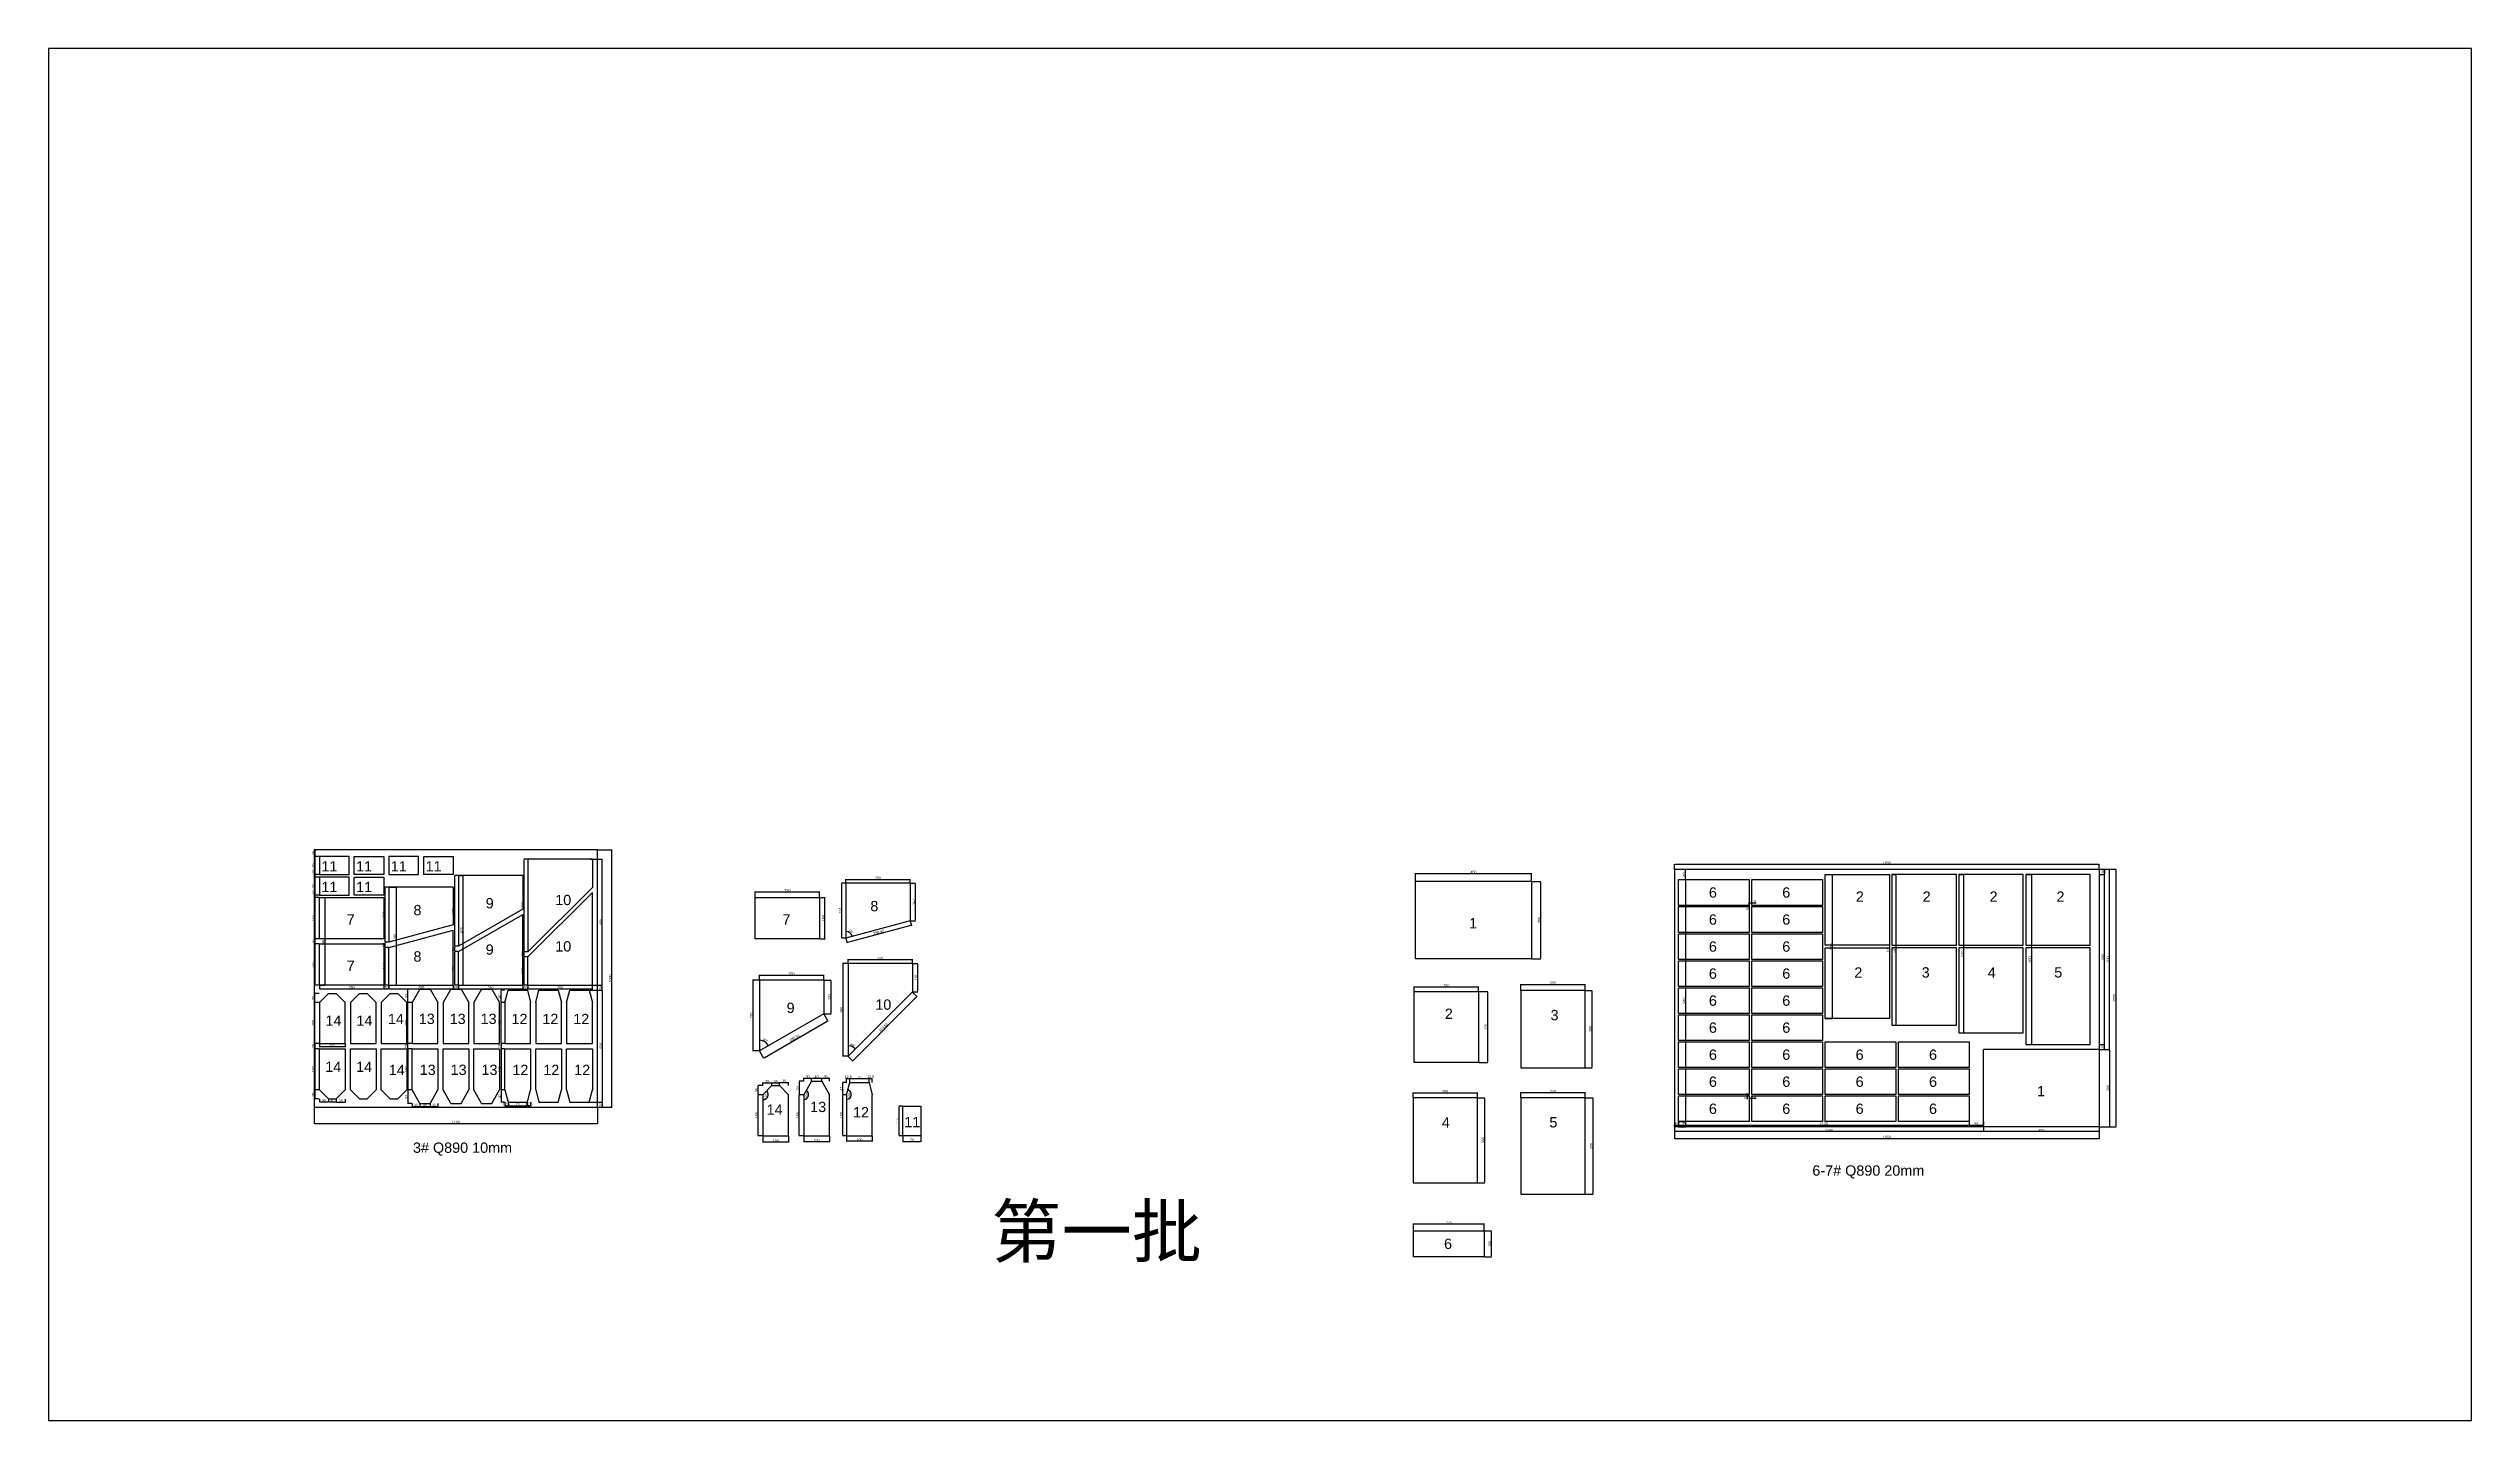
# Model space of a CAD drawing. Header units: millimetres. Extents: x -4275 to 17266, y -15886 to 5463.
# Drawn here: x 1574 to 10986, y 133 to 5463 of the extents above; entities that cross this region are included whole.
import ezdxf

# ---------------------------------------------------------------- set-up
doc = ezdxf.new("R2010")
doc.units = ezdxf.units.MM
doc.layers.add('尺寸标注', color=6, linetype='Continuous')
doc.layers.add('标号', color=4, linetype='Continuous')
doc.styles.get("Standard").update_dxf_attribs({"font": 'arial.ttf'})
doc.dimstyles.new('ISO-25-JHF', dxfattribs={"dimtxt": 10, "dimasz": 2.5, "dimexe": 1.25, "dimexo": 0.625, "dimtad": 1, "dimtxsty": 'Standard', "dimcen": 2.5, "dimadec": 0, "dimazin": 0, "dimtfac": 1, "dimtmove": 0, "dimatfit": 3, "dimfxl": 1, "dimarcsym": 0})

# ---------------------------------------------------------------- blocks, each defined once
blk = doc.blocks.new('*D32')
at = {"layer": 'Defpoints', "color": 0, "transparency": 16777216}
for p in [(2626.3, 1823.9), (2876.3, 1823.9), (2876.3, 1809.7)]:
    blk.add_point(p, dxfattribs=at)
at = {"layer": '尺寸标注', "color": 0, "lineweight": -2, "transparency": 16777216}
for p, q in [((2626.3, 1823.3), (2626.3, 1808.5)), ((2628.8, 1809.7), (2873.8, 1809.7)), ((2876.3, 1823.3), (2876.3, 1808.5))]:
    blk.add_line(p, q, dxfattribs=at)
at = {"layer": '尺寸标注', "color": 0, "transparency": 16777216}
for points in [[(2628.8, 1810.1), (2628.8, 1809.3), (2626.3, 1809.7)], [(2873.8, 1810.1), (2873.8, 1809.3), (2876.3, 1809.7)]]:
    blk.add_solid(points, dxfattribs=at)
at = {"layer": '尺寸标注', "color": 0, "transparency": 16777216, "insert": (2751.3, 1815.4), "char_height": 10, "attachment_point": 5}
blk.add_mtext('250', dxfattribs=at)
blk = doc.blocks.new('*D33')
at = {"layer": 'Defpoints', "color": 0, "transparency": 16777216}
for p in [(2610.1, 1983.9), (2626.3, 1983.9), (2626.3, 1823.9)]:
    blk.add_point(p, dxfattribs=at)
at = {"layer": '尺寸标注', "color": 0, "lineweight": -2, "transparency": 16777216}
for p, q in [((2625.7, 1983.9), (2608.8, 1983.9)), ((2610.1, 1826.4), (2610.1, 1981.4)), ((2625.7, 1823.9), (2608.8, 1823.9))]:
    blk.add_line(p, q, dxfattribs=at)
at = {"layer": '尺寸标注', "color": 0, "transparency": 16777216}
for points in [[(2609.7, 1981.4), (2610.5, 1981.4), (2610.1, 1983.9)], [(2609.7, 1826.4), (2610.5, 1826.4), (2610.1, 1823.9)]]:
    blk.add_solid(points, dxfattribs=at)
at = {"layer": '尺寸标注', "color": 0, "transparency": 16777216, "insert": (2604.4, 1903.9), "char_height": 10, "attachment_point": 5, "rotation": 90}
blk.add_mtext('160', dxfattribs=at)
blk = doc.blocks.new('*D34')
at = {"layer": 'Defpoints', "color": 0, "transparency": 16777216}
for p in [(2610.1, 2003.9), (2626.3, 2003.9), (2626.3, 1983.9)]:
    blk.add_point(p, dxfattribs=at)
at = {"layer": '尺寸标注', "color": 0, "lineweight": -2, "transparency": 16777216}
for p, q in [((2625.7, 2003.9), (2608.8, 2003.9)), ((2625.7, 1983.9), (2608.8, 1983.9)), ((2610.1, 1986.4), (2610.1, 2001.4))]:
    blk.add_line(p, q, dxfattribs=at)
at = {"layer": '尺寸标注', "color": 0, "transparency": 16777216}
for points in [[(2609.7, 2001.4), (2610.5, 2001.4), (2610.1, 2003.9)], [(2609.7, 1986.4), (2610.5, 1986.4), (2610.1, 1983.9)]]:
    blk.add_solid(points, dxfattribs=at)
at = {"layer": '尺寸标注', "color": 0, "transparency": 16777216, "insert": (2604.4, 1993.9), "char_height": 10, "attachment_point": 5, "rotation": 90}
blk.add_mtext('20', dxfattribs=at)
blk = doc.blocks.new('*D35')
at = {"layer": 'Defpoints', "color": 0, "transparency": 16777216}
for p in [(2610.1, 2163.9), (2626.3, 2163.9), (2626.3, 2003.9)]:
    blk.add_point(p, dxfattribs=at)
at = {"layer": '尺寸标注', "color": 0, "lineweight": -2, "transparency": 16777216}
for p, q in [((2625.7, 2163.9), (2608.8, 2163.9)), ((2610.1, 2006.4), (2610.1, 2161.4)), ((2625.7, 2003.9), (2608.8, 2003.9))]:
    blk.add_line(p, q, dxfattribs=at)
at = {"layer": '尺寸标注', "color": 0, "transparency": 16777216}
for points in [[(2609.7, 2161.4), (2610.5, 2161.4), (2610.1, 2163.9)], [(2609.7, 2006.4), (2610.5, 2006.4), (2610.1, 2003.9)]]:
    blk.add_solid(points, dxfattribs=at)
at = {"layer": '尺寸标注', "color": 0, "transparency": 16777216, "insert": (2604.4, 2083.9), "char_height": 10, "attachment_point": 5, "rotation": 90}
blk.add_mtext('160', dxfattribs=at)
blk = doc.blocks.new('*D36')
at = {"layer": 'Defpoints', "color": 0, "transparency": 16777216}
for p in [(2896.3, 1823.9), (3146.3, 1823.9), (3146.3, 1809.7)]:
    blk.add_point(p, dxfattribs=at)
at = {"layer": '尺寸标注', "color": 0, "lineweight": -2, "transparency": 16777216}
for p, q in [((2896.3, 1823.3), (2896.3, 1808.5)), ((2898.8, 1809.7), (3143.8, 1809.7)), ((3146.3, 1823.3), (3146.3, 1808.5))]:
    blk.add_line(p, q, dxfattribs=at)
at = {"layer": '尺寸标注', "color": 0, "transparency": 16777216}
for points in [[(2898.8, 1810.1), (2898.8, 1809.3), (2896.3, 1809.7)], [(3143.8, 1810.1), (3143.8, 1809.3), (3146.3, 1809.7)]]:
    blk.add_solid(points, dxfattribs=at)
at = {"layer": '尺寸标注', "color": 0, "transparency": 16777216, "insert": (3021.3, 1815.4), "char_height": 10, "attachment_point": 5}
blk.add_mtext('250', dxfattribs=at)
blk = doc.blocks.new('*D37')
at = {"layer": 'Defpoints', "color": 0, "transparency": 16777216}
for p in [(2881.8, 1970.9), (2896.3, 1970.9), (2896.3, 1823.9)]:
    blk.add_point(p, dxfattribs=at)
at = {"layer": '尺寸标注', "color": 0, "lineweight": -2, "transparency": 16777216}
for p, q in [((2895.7, 1970.9), (2880.6, 1970.9)), ((2881.8, 1826.4), (2881.8, 1968.4)), ((2895.7, 1823.9), (2880.6, 1823.9))]:
    blk.add_line(p, q, dxfattribs=at)
at = {"layer": '尺寸标注', "color": 0, "transparency": 16777216}
for points in [[(2881.4, 1968.4), (2882.3, 1968.4), (2881.8, 1970.9)], [(2881.4, 1826.4), (2882.3, 1826.4), (2881.8, 1823.9)]]:
    blk.add_solid(points, dxfattribs=at)
at = {"layer": '尺寸标注', "color": 0, "transparency": 16777216, "insert": (2876.2, 1897.4), "char_height": 10, "attachment_point": 5, "rotation": 90}
blk.add_mtext('147', dxfattribs=at)
blk = doc.blocks.new('*D38')
at = {"layer": 'Defpoints', "color": 0, "transparency": 16777216}
for p in [(2881.8, 1990.9), (2896.3, 1990.9), (2896.3, 1970.9)]:
    blk.add_point(p, dxfattribs=at)
at = {"layer": '尺寸标注', "color": 0, "lineweight": -2, "transparency": 16777216}
for p, q in [((2895.7, 1990.9), (2880.6, 1990.9)), ((2881.8, 1973.4), (2881.8, 1988.4)), ((2895.7, 1970.9), (2880.6, 1970.9))]:
    blk.add_line(p, q, dxfattribs=at)
at = {"layer": '尺寸标注', "color": 0, "transparency": 16777216}
for points in [[(2881.4, 1988.4), (2882.3, 1988.4), (2881.8, 1990.9)], [(2881.4, 1973.4), (2882.3, 1973.4), (2881.8, 1970.9)]]:
    blk.add_solid(points, dxfattribs=at)
at = {"layer": '尺寸标注', "color": 0, "transparency": 16777216, "insert": (2876.1, 1980.9), "char_height": 10, "attachment_point": 5, "rotation": 90}
blk.add_mtext('20', dxfattribs=at)
blk = doc.blocks.new('*D39')
at = {"layer": 'Defpoints', "color": 0, "transparency": 16777216}
for p in [(2881.8, 2204.9), (2896.3, 2204.9), (2896.3, 1990.9)]:
    blk.add_point(p, dxfattribs=at)
at = {"layer": '尺寸标注', "color": 0, "lineweight": -2, "transparency": 16777216}
for p, q in [((2895.7, 2204.9), (2880.6, 2204.9)), ((2881.8, 1993.4), (2881.8, 2202.4)), ((2895.7, 1990.9), (2880.6, 1990.9))]:
    blk.add_line(p, q, dxfattribs=at)
at = {"layer": '尺寸标注', "color": 0, "transparency": 16777216}
for points in [[(2881.4, 2202.4), (2882.3, 2202.4), (2881.8, 2204.9)], [(2881.4, 1993.4), (2882.3, 1993.4), (2881.8, 1990.9)]]:
    blk.add_solid(points, dxfattribs=at)
at = {"layer": '尺寸标注', "color": 0, "transparency": 16777216, "insert": (2876.2, 2097.9), "char_height": 10, "attachment_point": 5, "rotation": 90}
blk.add_mtext('214', dxfattribs=at)
blk = doc.blocks.new('*D40')
at = {"layer": 'Defpoints', "color": 0, "transparency": 16777216}
for p in [(3166.3, 1823.9), (3166.3, 1808.5), (3416.3, 1823.9)]:
    blk.add_point(p, dxfattribs=at)
at = {"layer": '尺寸标注', "color": 0, "lineweight": -2, "transparency": 16777216}
for p, q in [((3166.3, 1823.3), (3166.3, 1807.2)), ((3413.8, 1808.5), (3168.8, 1808.5)), ((3416.3, 1823.3), (3416.3, 1807.2))]:
    blk.add_line(p, q, dxfattribs=at)
at = {"layer": '尺寸标注', "color": 0, "transparency": 16777216}
for points in [[(3168.8, 1808.9), (3168.8, 1808), (3166.3, 1808.5)], [(3413.8, 1808.9), (3413.8, 1808), (3416.3, 1808.5)]]:
    blk.add_solid(points, dxfattribs=at)
at = {"layer": '尺寸标注', "color": 0, "transparency": 16777216, "insert": (3291.3, 1814.2), "char_height": 10, "attachment_point": 5}
blk.add_mtext('250', dxfattribs=at)
blk = doc.blocks.new('*D41')
at = {"layer": 'Defpoints', "color": 0, "transparency": 16777216}
for p in [(3151.6, 1954.9), (3166.3, 1954.9), (3166.3, 1823.9)]:
    blk.add_point(p, dxfattribs=at)
at = {"layer": '尺寸标注', "color": 0, "lineweight": -2, "transparency": 16777216}
for p, q in [((3165.7, 1954.9), (3150.4, 1954.9)), ((3151.6, 1826.4), (3151.6, 1952.4)), ((3165.7, 1823.9), (3150.4, 1823.9))]:
    blk.add_line(p, q, dxfattribs=at)
at = {"layer": '尺寸标注', "color": 0, "transparency": 16777216}
for points in [[(3151.2, 1952.4), (3152.1, 1952.4), (3151.6, 1954.9)], [(3151.2, 1826.4), (3152.1, 1826.4), (3151.6, 1823.9)]]:
    blk.add_solid(points, dxfattribs=at)
at = {"layer": '尺寸标注', "color": 0, "transparency": 16777216, "insert": (3145.9, 1889.4), "char_height": 10, "attachment_point": 5, "rotation": 90}
blk.add_mtext('131', dxfattribs=at)
blk = doc.blocks.new('*D42')
at = {"layer": 'Defpoints', "color": 0, "transparency": 16777216}
for p in [(3151.6, 1974.9), (3166.3, 1974.9), (3166.3, 1954.9)]:
    blk.add_point(p, dxfattribs=at)
at = {"layer": '尺寸标注', "color": 0, "lineweight": -2, "transparency": 16777216}
for p, q in [((3165.7, 1974.9), (3150.4, 1974.9)), ((3165.7, 1954.9), (3150.4, 1954.9)), ((3151.6, 1957.4), (3151.6, 1972.4))]:
    blk.add_line(p, q, dxfattribs=at)
at = {"layer": '尺寸标注', "color": 0, "transparency": 16777216}
for points in [[(3151.2, 1972.4), (3152.1, 1972.4), (3151.6, 1974.9)], [(3151.2, 1957.4), (3152.1, 1957.4), (3151.6, 1954.9)]]:
    blk.add_solid(points, dxfattribs=at)
at = {"layer": '尺寸标注', "color": 0, "transparency": 16777216, "insert": (3145.9, 1964.9), "char_height": 10, "attachment_point": 5, "rotation": 90}
blk.add_mtext('20', dxfattribs=at)
blk = doc.blocks.new('*D43')
at = {"layer": 'Defpoints', "color": 0, "transparency": 16777216}
for p in [(3151.6, 2249.9), (3166.3, 2249.9), (3166.3, 1974.9)]:
    blk.add_point(p, dxfattribs=at)
at = {"layer": '尺寸标注', "color": 0, "lineweight": -2, "transparency": 16777216}
for p, q in [((3165.7, 2249.9), (3150.4, 2249.9)), ((3151.6, 1977.4), (3151.6, 2247.4)), ((3165.7, 1974.9), (3150.4, 1974.9))]:
    blk.add_line(p, q, dxfattribs=at)
at = {"layer": '尺寸标注', "color": 0, "transparency": 16777216}
for points in [[(3151.2, 2247.4), (3152.1, 2247.4), (3151.6, 2249.9)], [(3151.2, 1977.4), (3152.1, 1977.4), (3151.6, 1974.9)]]:
    blk.add_solid(points, dxfattribs=at)
at = {"layer": '尺寸标注', "color": 0, "transparency": 16777216, "insert": (3145.9, 2112.4), "char_height": 10, "attachment_point": 5, "rotation": 90}
blk.add_mtext('275', dxfattribs=at)
blk = doc.blocks.new('*D44')
at = {"layer": 'Defpoints', "color": 0, "transparency": 16777216}
for p in [(3436.3, 1823.9), (3436.3, 1808.5), (3686.3, 1823.9)]:
    blk.add_point(p, dxfattribs=at)
at = {"layer": '尺寸标注', "color": 0, "lineweight": -2, "transparency": 16777216}
for p, q in [((3436.3, 1823.3), (3436.3, 1807.2)), ((3683.8, 1808.5), (3438.8, 1808.5)), ((3686.3, 1823.3), (3686.3, 1807.2))]:
    blk.add_line(p, q, dxfattribs=at)
at = {"layer": '尺寸标注', "color": 0, "transparency": 16777216}
for points in [[(3438.8, 1808.9), (3438.8, 1808), (3436.3, 1808.5)], [(3683.8, 1808.9), (3683.8, 1808), (3686.3, 1808.5)]]:
    blk.add_solid(points, dxfattribs=at)
at = {"layer": '尺寸标注', "color": 0, "transparency": 16777216, "insert": (3561.3, 1814.2), "char_height": 10, "attachment_point": 5}
blk.add_mtext('250', dxfattribs=at)
blk = doc.blocks.new('*D45')
at = {"layer": 'Defpoints', "color": 0, "transparency": 16777216}
for p in [(3421, 1933.9), (3436.3, 1933.9), (3436.3, 1823.9)]:
    blk.add_point(p, dxfattribs=at)
at = {"layer": '尺寸标注', "color": 0, "lineweight": -2, "transparency": 16777216}
for p, q in [((3435.7, 1933.9), (3419.7, 1933.9)), ((3421, 1826.4), (3421, 1931.4)), ((3435.7, 1823.9), (3419.7, 1823.9))]:
    blk.add_line(p, q, dxfattribs=at)
at = {"layer": '尺寸标注', "color": 0, "transparency": 16777216}
for points in [[(3420.5, 1931.4), (3421.4, 1931.4), (3421, 1933.9)], [(3420.5, 1826.4), (3421.4, 1826.4), (3421, 1823.9)]]:
    blk.add_solid(points, dxfattribs=at)
at = {"layer": '尺寸标注', "color": 0, "transparency": 16777216, "insert": (3415.2, 1878.9), "char_height": 10, "attachment_point": 5, "rotation": 90}
blk.add_mtext('110', dxfattribs=at)
blk = doc.blocks.new('*D46')
at = {"layer": 'Defpoints', "color": 0, "transparency": 16777216}
for p in [(3421, 1953.9), (3436.3, 1953.9), (3436.3, 1933.9)]:
    blk.add_point(p, dxfattribs=at)
at = {"layer": '尺寸标注', "color": 0, "lineweight": -2, "transparency": 16777216}
for p, q in [((3435.7, 1953.9), (3419.7, 1953.9)), ((3435.7, 1933.9), (3419.7, 1933.9)), ((3421, 1936.4), (3421, 1951.4))]:
    blk.add_line(p, q, dxfattribs=at)
at = {"layer": '尺寸标注', "color": 0, "transparency": 16777216}
for points in [[(3420.5, 1951.4), (3421.4, 1951.4), (3421, 1953.9)], [(3420.5, 1936.4), (3421.4, 1936.4), (3421, 1933.9)]]:
    blk.add_solid(points, dxfattribs=at)
at = {"layer": '尺寸标注', "color": 0, "transparency": 16777216, "insert": (3415.2, 1943.9), "char_height": 10, "attachment_point": 5, "rotation": 90}
blk.add_mtext('20', dxfattribs=at)
blk = doc.blocks.new('*D47')
at = {"layer": 'Defpoints', "color": 0, "transparency": 16777216}
for p in [(3421, 2313.9), (3436.3, 2313.9), (3436.3, 1953.9)]:
    blk.add_point(p, dxfattribs=at)
at = {"layer": '尺寸标注', "color": 0, "lineweight": -2, "transparency": 16777216}
for p, q in [((3435.7, 2313.9), (3419.7, 2313.9)), ((3421, 1956.4), (3421, 2311.4)), ((3435.7, 1953.9), (3419.7, 1953.9))]:
    blk.add_line(p, q, dxfattribs=at)
at = {"layer": '尺寸标注', "color": 0, "transparency": 16777216}
for points in [[(3420.5, 2311.4), (3421.4, 2311.4), (3421, 2313.9)], [(3420.5, 1956.4), (3421.4, 1956.4), (3421, 1953.9)]]:
    blk.add_solid(points, dxfattribs=at)
at = {"layer": '尺寸标注', "color": 0, "transparency": 16777216, "insert": (3415.2, 2133.9), "char_height": 10, "attachment_point": 5, "rotation": 90}
blk.add_mtext('360', dxfattribs=at)
blk = doc.blocks.new('*D48')
at = {"layer": 'Defpoints', "color": 0, "transparency": 16777216}
for p in [(2626.3, 1596.9), (2626.3, 1584.2), (2726.3, 1596.9)]:
    blk.add_point(p, dxfattribs=at)
at = {"layer": '尺寸标注', "color": 0, "lineweight": -2, "transparency": 16777216}
for p, q in [((2626.3, 1596.3), (2626.3, 1583)), ((2723.8, 1584.2), (2628.8, 1584.2)), ((2726.3, 1596.3), (2726.3, 1583))]:
    blk.add_line(p, q, dxfattribs=at)
at = {"layer": '尺寸标注', "color": 0, "transparency": 16777216}
for points in [[(2628.8, 1584.6), (2628.8, 1583.8), (2626.3, 1584.2)], [(2723.8, 1584.6), (2723.8, 1583.8), (2726.3, 1584.2)]]:
    blk.add_solid(points, dxfattribs=at)
at = {"layer": '尺寸标注', "color": 0, "transparency": 16777216, "insert": (2676.3, 1589.9), "char_height": 10, "attachment_point": 5}
blk.add_mtext('100', dxfattribs=at)
blk = doc.blocks.new('*D49')
at = {"layer": 'Defpoints', "color": 0, "transparency": 16777216}
for p in [(2607.9, 1756.9), (2626.3, 1756.9), (2626.3, 1596.9)]:
    blk.add_point(p, dxfattribs=at)
at = {"layer": '尺寸标注', "color": 0, "lineweight": -2, "transparency": 16777216}
for p, q in [((2625.7, 1756.9), (2606.6, 1756.9)), ((2607.9, 1599.4), (2607.9, 1754.4)), ((2625.7, 1596.9), (2606.6, 1596.9))]:
    blk.add_line(p, q, dxfattribs=at)
at = {"layer": '尺寸标注', "color": 0, "transparency": 16777216}
for points in [[(2607.5, 1754.4), (2608.3, 1754.4), (2607.9, 1756.9)], [(2607.5, 1599.4), (2608.3, 1599.4), (2607.9, 1596.9)]]:
    blk.add_solid(points, dxfattribs=at)
at = {"layer": '尺寸标注', "color": 0, "transparency": 16777216, "insert": (2602.2, 1676.9), "char_height": 10, "attachment_point": 5, "rotation": 90}
blk.add_mtext('160', dxfattribs=at)
blk = doc.blocks.new('*D1')
at = {"layer": 'Defpoints', "color": 0, "transparency": 16777216}
for p in [(2607.9, 1791.9), (2626.3, 1791.9), (2626.3, 1756.9)]:
    blk.add_point(p, dxfattribs=at)
at = {"layer": '尺寸标注', "color": 0, "lineweight": -2, "transparency": 16777216}
for p, q in [((2625.7, 1791.9), (2606.6, 1791.9)), ((2607.9, 1759.4), (2607.9, 1789.4)), ((2625.7, 1756.9), (2606.6, 1756.9))]:
    blk.add_line(p, q, dxfattribs=at)
at = {"layer": '尺寸标注', "color": 0, "transparency": 16777216}
for points in [[(2607.5, 1789.4), (2608.3, 1789.4), (2607.9, 1791.9)], [(2607.5, 1759.4), (2608.3, 1759.4), (2607.9, 1756.9)]]:
    blk.add_solid(points, dxfattribs=at)
at = {"layer": '尺寸标注', "color": 0, "transparency": 16777216, "insert": (2602.2, 1774.4), "char_height": 10, "attachment_point": 5, "rotation": 90}
blk.add_mtext('35', dxfattribs=at)
blk = doc.blocks.new('*D50')
at = {"layer": 'Defpoints', "color": 0, "transparency": 16777216}
for p in [(2969.1, 1756.9), (2986.3, 1756.9), (2986.3, 1596.9)]:
    blk.add_point(p, dxfattribs=at)
at = {"layer": '尺寸标注', "color": 0, "lineweight": -2, "transparency": 16777216}
for p, q in [((2985.7, 1756.9), (2967.8, 1756.9)), ((2969.1, 1599.4), (2969.1, 1754.4)), ((2985.7, 1596.9), (2967.8, 1596.9))]:
    blk.add_line(p, q, dxfattribs=at)
at = {"layer": '尺寸标注', "color": 0, "transparency": 16777216}
for points in [[(2968.7, 1754.4), (2969.5, 1754.4), (2969.1, 1756.9)], [(2968.7, 1599.4), (2969.5, 1599.4), (2969.1, 1596.9)]]:
    blk.add_solid(points, dxfattribs=at)
at = {"layer": '尺寸标注', "color": 0, "transparency": 16777216, "insert": (2963.3, 1676.9), "char_height": 10, "attachment_point": 5, "rotation": 90}
blk.add_mtext('160', dxfattribs=at)
blk = doc.blocks.new('*D2')
at = {"layer": 'Defpoints', "color": 0, "transparency": 16777216}
for p in [(2969.5, 1808.9), (2986.3, 1808.9), (2986.3, 1756.9)]:
    blk.add_point(p, dxfattribs=at)
at = {"layer": '尺寸标注', "color": 0, "lineweight": -2, "transparency": 16777216}
for p, q in [((2985.7, 1808.9), (2968.2, 1808.9)), ((2969.5, 1759.4), (2969.5, 1806.4)), ((2985.7, 1756.9), (2968.2, 1756.9))]:
    blk.add_line(p, q, dxfattribs=at)
at = {"layer": '尺寸标注', "color": 0, "transparency": 16777216}
for points in [[(2969.1, 1806.4), (2969.9, 1806.4), (2969.5, 1808.9)], [(2969.1, 1759.4), (2969.9, 1759.4), (2969.5, 1756.9)]]:
    blk.add_solid(points, dxfattribs=at)
at = {"layer": '尺寸标注', "color": 0, "transparency": 16777216, "insert": (2963.8, 1782.9), "char_height": 10, "attachment_point": 5, "rotation": 90}
blk.add_mtext('52', dxfattribs=at)
blk = doc.blocks.new('*D51')
at = {"layer": 'Defpoints', "color": 0, "transparency": 16777216}
for p in [(3332, 1756.9), (3346.3, 1756.9), (3346.3, 1596.9)]:
    blk.add_point(p, dxfattribs=at)
at = {"layer": '尺寸标注', "color": 0, "lineweight": -2, "transparency": 16777216}
for p, q in [((3345.7, 1756.9), (3330.7, 1756.9)), ((3332, 1599.4), (3332, 1754.4)), ((3345.7, 1596.9), (3330.7, 1596.9))]:
    blk.add_line(p, q, dxfattribs=at)
at = {"layer": '尺寸标注', "color": 0, "transparency": 16777216}
for points in [[(3331.6, 1754.4), (3332.4, 1754.4), (3332, 1756.9)], [(3331.6, 1599.4), (3332.4, 1599.4), (3332, 1596.9)]]:
    blk.add_solid(points, dxfattribs=at)
at = {"layer": '尺寸标注', "color": 0, "transparency": 16777216, "insert": (3326.3, 1676.9), "char_height": 10, "attachment_point": 5, "rotation": 90}
blk.add_mtext('160', dxfattribs=at)
blk = doc.blocks.new('*D3')
at = {"layer": 'Defpoints', "color": 0, "transparency": 16777216}
for p in [(3332, 1803.9), (3346.3, 1803.9), (3346.3, 1756.9)]:
    blk.add_point(p, dxfattribs=at)
at = {"layer": '尺寸标注', "color": 0, "lineweight": -2, "transparency": 16777216}
for p, q in [((3345.7, 1803.9), (3330.7, 1803.9)), ((3332, 1759.4), (3332, 1801.4)), ((3345.7, 1756.9), (3330.7, 1756.9))]:
    blk.add_line(p, q, dxfattribs=at)
at = {"layer": '尺寸标注', "color": 0, "transparency": 16777216}
for points in [[(3331.6, 1801.4), (3332.4, 1801.4), (3332, 1803.9)], [(3331.6, 1759.4), (3332.4, 1759.4), (3332, 1756.9)]]:
    blk.add_solid(points, dxfattribs=at)
at = {"layer": '尺寸标注', "color": 0, "transparency": 16777216, "insert": (3326.4, 1780.4), "char_height": 10, "attachment_point": 5, "rotation": 90}
blk.add_mtext('47', dxfattribs=at)
blk = doc.blocks.new('*D52')
at = {"layer": 'Defpoints', "color": 0, "transparency": 16777216}
for p in [(2626.3, 1576.9), (2607.9, 1416.9), (2626.3, 1416.9)]:
    blk.add_point(p, dxfattribs=at)
at = {"layer": '尺寸标注', "color": 0, "lineweight": -2, "transparency": 16777216}
for p, q in [((2625.7, 1576.9), (2606.6, 1576.9)), ((2607.9, 1574.4), (2607.9, 1419.4)), ((2625.7, 1416.9), (2606.6, 1416.9))]:
    blk.add_line(p, q, dxfattribs=at)
at = {"layer": '尺寸标注', "color": 0, "transparency": 16777216}
for points in [[(2607.5, 1574.4), (2608.3, 1574.4), (2607.9, 1576.9)], [(2607.5, 1419.4), (2608.3, 1419.4), (2607.9, 1416.9)]]:
    blk.add_solid(points, dxfattribs=at)
at = {"layer": '尺寸标注', "color": 0, "transparency": 16777216, "insert": (2602.2, 1496.9), "char_height": 10, "attachment_point": 5, "rotation": 90}
blk.add_mtext('160', dxfattribs=at)
blk = doc.blocks.new('*D4')
at = {"layer": 'Defpoints', "color": 0, "transparency": 16777216}
for p in [(2626.3, 1416.9), (2607.9, 1381.9), (2626.3, 1381.9)]:
    blk.add_point(p, dxfattribs=at)
at = {"layer": '尺寸标注', "color": 0, "lineweight": -2, "transparency": 16777216}
for p, q in [((2625.7, 1416.9), (2606.6, 1416.9)), ((2607.9, 1414.4), (2607.9, 1384.4)), ((2625.7, 1381.9), (2606.6, 1381.9))]:
    blk.add_line(p, q, dxfattribs=at)
at = {"layer": '尺寸标注', "color": 0, "transparency": 16777216}
for points in [[(2607.5, 1414.4), (2608.3, 1414.4), (2607.9, 1416.9)], [(2607.5, 1384.4), (2608.3, 1384.4), (2607.9, 1381.9)]]:
    blk.add_solid(points, dxfattribs=at)
at = {"layer": '尺寸标注', "color": 0, "transparency": 16777216, "insert": (2602.2, 1399.4), "char_height": 10, "attachment_point": 5, "rotation": 90}
blk.add_mtext('35', dxfattribs=at)
blk = doc.blocks.new('*D53')
at = {"layer": 'Defpoints', "color": 0, "transparency": 16777216}
for p in [(2626.3, 1381.9), (2661.3, 1381.9), (2661.3, 1370.6)]:
    blk.add_point(p, dxfattribs=at)
at = {"layer": '尺寸标注', "color": 0, "lineweight": -2, "transparency": 16777216}
for p, q in [((2626.3, 1381.3), (2626.3, 1369.3)), ((2628.8, 1370.6), (2658.8, 1370.6)), ((2661.3, 1381.3), (2661.3, 1369.3))]:
    blk.add_line(p, q, dxfattribs=at)
at = {"layer": '尺寸标注', "color": 0, "transparency": 16777216}
for points in [[(2628.8, 1371), (2628.8, 1370.2), (2626.3, 1370.6)], [(2658.8, 1371), (2658.8, 1370.2), (2661.3, 1370.6)]]:
    blk.add_solid(points, dxfattribs=at)
at = {"layer": '尺寸标注', "color": 0, "transparency": 16777216, "insert": (2643.8, 1376.3), "char_height": 10, "attachment_point": 5}
blk.add_mtext('35', dxfattribs=at)
blk = doc.blocks.new('*D54')
at = {"layer": 'Defpoints', "color": 0, "transparency": 16777216}
for p in [(2661.3, 1381.9), (2691.3, 1381.9), (2691.3, 1370.6)]:
    blk.add_point(p, dxfattribs=at)
at = {"layer": '尺寸标注', "color": 0, "lineweight": -2, "transparency": 16777216}
for p, q in [((2661.3, 1381.3), (2661.3, 1369.3)), ((2663.8, 1370.6), (2688.8, 1370.6)), ((2691.3, 1381.3), (2691.3, 1369.3))]:
    blk.add_line(p, q, dxfattribs=at)
at = {"layer": '尺寸标注', "color": 0, "transparency": 16777216}
for points in [[(2663.8, 1371), (2663.8, 1370.2), (2661.3, 1370.6)], [(2688.8, 1371), (2688.8, 1370.2), (2691.3, 1370.6)]]:
    blk.add_solid(points, dxfattribs=at)
at = {"layer": '尺寸标注', "color": 0, "transparency": 16777216, "insert": (2676.3, 1376.3), "char_height": 10, "attachment_point": 5}
blk.add_mtext('30', dxfattribs=at)
blk = doc.blocks.new('*D5')
at = {"layer": 'Defpoints', "color": 0, "transparency": 16777216}
for p in [(2691.3, 1381.9), (2726.3, 1381.9), (2726.3, 1369.3)]:
    blk.add_point(p, dxfattribs=at)
at = {"layer": '尺寸标注', "color": 0, "lineweight": -2, "transparency": 16777216}
for p, q in [((2691.3, 1381.3), (2691.3, 1368.1)), ((2693.8, 1369.3), (2723.8, 1369.3)), ((2726.3, 1381.3), (2726.3, 1368.1))]:
    blk.add_line(p, q, dxfattribs=at)
at = {"layer": '尺寸标注', "color": 0, "transparency": 16777216}
for points in [[(2693.8, 1369.8), (2693.8, 1368.9), (2691.3, 1369.3)], [(2723.8, 1369.8), (2723.8, 1368.9), (2726.3, 1369.3)]]:
    blk.add_solid(points, dxfattribs=at)
at = {"layer": '尺寸标注', "color": 0, "transparency": 16777216, "insert": (2708.8, 1375.1), "char_height": 10, "attachment_point": 5}
blk.add_mtext('35', dxfattribs=at)
blk = doc.blocks.new('*D55')
at = {"layer": 'Defpoints', "color": 0, "transparency": 16777216}
for p in [(2986.3, 1576.9), (2969.1, 1416.9), (2986.3, 1416.9)]:
    blk.add_point(p, dxfattribs=at)
at = {"layer": '尺寸标注', "color": 0, "lineweight": -2, "transparency": 16777216}
for p, q in [((2985.7, 1576.9), (2967.8, 1576.9)), ((2969.1, 1574.4), (2969.1, 1419.4)), ((2985.7, 1416.9), (2967.8, 1416.9))]:
    blk.add_line(p, q, dxfattribs=at)
at = {"layer": '尺寸标注', "color": 0, "transparency": 16777216}
for points in [[(2968.7, 1574.4), (2969.5, 1574.4), (2969.1, 1576.9)], [(2968.7, 1419.4), (2969.5, 1419.4), (2969.1, 1416.9)]]:
    blk.add_solid(points, dxfattribs=at)
at = {"layer": '尺寸标注', "color": 0, "transparency": 16777216, "insert": (2963.3, 1496.9), "char_height": 10, "attachment_point": 5, "rotation": 90}
blk.add_mtext('160', dxfattribs=at)
blk = doc.blocks.new('*D6')
at = {"layer": 'Defpoints', "color": 0, "transparency": 16777216}
for p in [(2986.3, 1416.9), (2969.5, 1364.9), (2986.3, 1364.9)]:
    blk.add_point(p, dxfattribs=at)
at = {"layer": '尺寸标注', "color": 0, "lineweight": -2, "transparency": 16777216}
for p, q in [((2985.7, 1416.9), (2968.2, 1416.9)), ((2969.5, 1414.4), (2969.5, 1367.4)), ((2985.7, 1364.9), (2968.2, 1364.9))]:
    blk.add_line(p, q, dxfattribs=at)
at = {"layer": '尺寸标注', "color": 0, "transparency": 16777216}
for points in [[(2969.1, 1414.4), (2969.9, 1414.4), (2969.5, 1416.9)], [(2969.1, 1367.4), (2969.9, 1367.4), (2969.5, 1364.9)]]:
    blk.add_solid(points, dxfattribs=at)
at = {"layer": '尺寸标注', "color": 0, "transparency": 16777216, "insert": (2963.8, 1390.9), "char_height": 10, "attachment_point": 5, "rotation": 90}
blk.add_mtext('52', dxfattribs=at)
blk = doc.blocks.new('*D56')
at = {"layer": 'Defpoints', "color": 0, "transparency": 16777216}
for p in [(2986.3, 1364.9), (3016.3, 1364.9), (3016.3, 1352.5)]:
    blk.add_point(p, dxfattribs=at)
at = {"layer": '尺寸标注', "color": 0, "lineweight": -2, "transparency": 16777216}
for p, q in [((2986.3, 1364.3), (2986.3, 1351.2)), ((2988.8, 1352.5), (3013.8, 1352.5)), ((3016.3, 1364.3), (3016.3, 1351.2))]:
    blk.add_line(p, q, dxfattribs=at)
at = {"layer": '尺寸标注', "color": 0, "transparency": 16777216}
for points in [[(2988.8, 1352.9), (2988.8, 1352.1), (2986.3, 1352.5)], [(3013.8, 1352.9), (3013.8, 1352.1), (3016.3, 1352.5)]]:
    blk.add_solid(points, dxfattribs=at)
at = {"layer": '尺寸标注', "color": 0, "transparency": 16777216, "insert": (3001.3, 1358.2), "char_height": 10, "attachment_point": 5}
blk.add_mtext('30', dxfattribs=at)
blk = doc.blocks.new('*D57')
at = {"layer": 'Defpoints', "color": 0, "transparency": 16777216}
for p in [(3016.3, 1364.9), (3056.3, 1364.9), (3056.3, 1352.5)]:
    blk.add_point(p, dxfattribs=at)
at = {"layer": '尺寸标注', "color": 0, "lineweight": -2, "transparency": 16777216}
for p, q in [((3016.3, 1364.3), (3016.3, 1351.2)), ((3018.8, 1352.5), (3053.8, 1352.5)), ((3056.3, 1364.3), (3056.3, 1351.2))]:
    blk.add_line(p, q, dxfattribs=at)
at = {"layer": '尺寸标注', "color": 0, "transparency": 16777216}
for points in [[(3018.8, 1352.9), (3018.8, 1352), (3016.3, 1352.5)], [(3053.8, 1352.9), (3053.8, 1352), (3056.3, 1352.5)]]:
    blk.add_solid(points, dxfattribs=at)
at = {"layer": '尺寸标注', "color": 0, "transparency": 16777216, "insert": (3036.3, 1358.2), "char_height": 10, "attachment_point": 5}
blk.add_mtext('40', dxfattribs=at)
blk = doc.blocks.new('*D7')
at = {"layer": 'Defpoints', "color": 0, "transparency": 16777216}
for p in [(3056.3, 1364.9), (3086.3, 1364.9), (3086.3, 1352.5)]:
    blk.add_point(p, dxfattribs=at)
at = {"layer": '尺寸标注', "color": 0, "lineweight": -2, "transparency": 16777216}
for p, q in [((3056.3, 1364.3), (3056.3, 1351.2)), ((3058.8, 1352.5), (3083.8, 1352.5)), ((3086.3, 1364.3), (3086.3, 1351.2))]:
    blk.add_line(p, q, dxfattribs=at)
at = {"layer": '尺寸标注', "color": 0, "transparency": 16777216}
for points in [[(3058.8, 1352.9), (3058.8, 1352), (3056.3, 1352.5)], [(3083.8, 1352.9), (3083.8, 1352), (3086.3, 1352.5)]]:
    blk.add_solid(points, dxfattribs=at)
at = {"layer": '尺寸标注', "color": 0, "transparency": 16777216, "insert": (3071.3, 1358.2), "char_height": 10, "attachment_point": 5}
blk.add_mtext('30', dxfattribs=at)
blk = doc.blocks.new('*D58')
at = {"layer": 'Defpoints', "color": 0, "transparency": 16777216}
for p in [(3346.3, 1576.9), (3332, 1416.9), (3346.3, 1416.9)]:
    blk.add_point(p, dxfattribs=at)
at = {"layer": '尺寸标注', "color": 0, "lineweight": -2, "transparency": 16777216}
for p, q in [((3345.7, 1576.9), (3330.7, 1576.9)), ((3332, 1574.4), (3332, 1419.4)), ((3345.7, 1416.9), (3330.7, 1416.9))]:
    blk.add_line(p, q, dxfattribs=at)
at = {"layer": '尺寸标注', "color": 0, "transparency": 16777216}
for points in [[(3331.6, 1574.4), (3332.4, 1574.4), (3332, 1576.9)], [(3331.6, 1419.4), (3332.4, 1419.4), (3332, 1416.9)]]:
    blk.add_solid(points, dxfattribs=at)
at = {"layer": '尺寸标注', "color": 0, "transparency": 16777216, "insert": (3326.3, 1496.9), "char_height": 10, "attachment_point": 5, "rotation": 90}
blk.add_mtext('160', dxfattribs=at)
blk = doc.blocks.new('*D8')
at = {"layer": 'Defpoints', "color": 0, "transparency": 16777216}
for p in [(3346.3, 1416.9), (3332, 1369.9), (3346.3, 1369.9)]:
    blk.add_point(p, dxfattribs=at)
at = {"layer": '尺寸标注', "color": 0, "lineweight": -2, "transparency": 16777216}
for p, q in [((3345.7, 1416.9), (3330.7, 1416.9)), ((3332, 1414.4), (3332, 1372.4)), ((3345.7, 1369.9), (3330.7, 1369.9))]:
    blk.add_line(p, q, dxfattribs=at)
at = {"layer": '尺寸标注', "color": 0, "transparency": 16777216}
for points in [[(3331.6, 1414.4), (3332.4, 1414.4), (3332, 1416.9)], [(3331.6, 1372.4), (3332.4, 1372.4), (3332, 1369.9)]]:
    blk.add_solid(points, dxfattribs=at)
at = {"layer": '尺寸标注', "color": 0, "transparency": 16777216, "insert": (3326.4, 1393.4), "char_height": 10, "attachment_point": 5, "rotation": 90}
blk.add_mtext('47', dxfattribs=at)
blk = doc.blocks.new('*D63')
at = {"layer": 'Defpoints', "color": 0, "transparency": 16777216}
for p in [(3346.3, 1369.9), (3358.8, 1369.9), (3358.8, 1354.7)]:
    blk.add_point(p, dxfattribs=at)
at = {"layer": '尺寸标注', "color": 0, "lineweight": -2, "transparency": 16777216}
for p, q in [((3346.3, 1369.3), (3346.3, 1353.4)), ((3348.8, 1354.7), (3356.3, 1354.7)), ((3358.8, 1369.3), (3358.8, 1353.4))]:
    blk.add_line(p, q, dxfattribs=at)
at = {"layer": '尺寸标注', "color": 0, "transparency": 16777216}
for points in [[(3348.8, 1355.1), (3348.8, 1354.2), (3346.3, 1354.7)], [(3356.3, 1355.1), (3356.3, 1354.2), (3358.8, 1354.7)]]:
    blk.add_solid(points, dxfattribs=at)
at = {"layer": '尺寸标注', "color": 0, "transparency": 16777216, "insert": (3352.6, 1361.3), "char_height": 10, "attachment_point": 5}
blk.add_mtext('12,5', dxfattribs=at)
blk = doc.blocks.new('*D64')
at = {"layer": 'Defpoints', "color": 0, "transparency": 16777216}
for p in [(3358.8, 1369.9), (3433.8, 1369.9), (3433.8, 1354.6)]:
    blk.add_point(p, dxfattribs=at)
at = {"layer": '尺寸标注', "color": 0, "lineweight": -2, "transparency": 16777216}
for p, q in [((3358.8, 1369.3), (3358.8, 1353.4)), ((3361.3, 1354.6), (3431.3, 1354.6)), ((3433.8, 1369.3), (3433.8, 1353.4))]:
    blk.add_line(p, q, dxfattribs=at)
at = {"layer": '尺寸标注', "color": 0, "transparency": 16777216}
for points in [[(3361.3, 1355), (3361.3, 1354.2), (3358.8, 1354.6)], [(3431.3, 1355), (3431.3, 1354.2), (3433.8, 1354.6)]]:
    blk.add_solid(points, dxfattribs=at)
at = {"layer": '尺寸标注', "color": 0, "transparency": 16777216, "insert": (3396.3, 1360.3), "char_height": 10, "attachment_point": 5}
blk.add_mtext('75', dxfattribs=at)
blk = doc.blocks.new('*D10')
at = {"layer": 'Defpoints', "color": 0, "transparency": 16777216}
for p in [(3433.8, 1369.9), (3446.3, 1369.9), (3446.3, 1354.6)]:
    blk.add_point(p, dxfattribs=at)
at = {"layer": '尺寸标注', "color": 0, "lineweight": -2, "transparency": 16777216}
for p, q in [((3433.8, 1369.3), (3433.8, 1353.4)), ((3436.3, 1354.6), (3443.8, 1354.6)), ((3446.3, 1369.3), (3446.3, 1353.4))]:
    blk.add_line(p, q, dxfattribs=at)
at = {"layer": '尺寸标注', "color": 0, "transparency": 16777216}
for points in [[(3436.3, 1355), (3436.3, 1354.2), (3433.8, 1354.6)], [(3443.8, 1355), (3443.8, 1354.2), (3446.3, 1354.6)]]:
    blk.add_solid(points, dxfattribs=at)
at = {"layer": '尺寸标注', "color": 0, "transparency": 16777216, "insert": (3440.1, 1361.3), "char_height": 10, "attachment_point": 5}
blk.add_mtext('12,5', dxfattribs=at)
blk = doc.blocks.new('*D11')
at = {"layer": 'Defpoints', "color": 0, "transparency": 16777216}
for p in [(2607.9, 1576.9), (2626.3, 1596.9), (2626.3, 1576.9)]:
    blk.add_point(p, dxfattribs=at)
at = {"layer": '尺寸标注', "color": 0, "lineweight": -2, "transparency": 16777216}
for p, q in [((2625.7, 1596.9), (2606.6, 1596.9)), ((2625.7, 1576.9), (2606.6, 1576.9)), ((2607.9, 1594.4), (2607.9, 1579.4))]:
    blk.add_line(p, q, dxfattribs=at)
at = {"layer": '尺寸标注', "color": 0, "transparency": 16777216}
for points in [[(2607.5, 1594.4), (2608.3, 1594.4), (2607.9, 1596.9)], [(2607.5, 1579.4), (2608.3, 1579.4), (2607.9, 1576.9)]]:
    blk.add_solid(points, dxfattribs=at)
at = {"layer": '尺寸标注', "color": 0, "transparency": 16777216, "insert": (2602.2, 1586.9), "char_height": 10, "attachment_point": 5, "rotation": 90}
blk.add_mtext('20', dxfattribs=at)
blk = doc.blocks.new('*D12')
at = {"layer": 'Defpoints', "color": 0, "transparency": 16777216}
for p in [(2968.9, 1576.9), (2986.3, 1596.9), (2986.3, 1576.9)]:
    blk.add_point(p, dxfattribs=at)
at = {"layer": '尺寸标注', "color": 0, "lineweight": -2, "transparency": 16777216}
for p, q in [((2985.7, 1596.9), (2967.6, 1596.9)), ((2985.7, 1576.9), (2967.6, 1576.9)), ((2968.9, 1594.4), (2968.9, 1579.4))]:
    blk.add_line(p, q, dxfattribs=at)
at = {"layer": '尺寸标注', "color": 0, "transparency": 16777216}
for points in [[(2968.4, 1594.4), (2969.3, 1594.4), (2968.9, 1596.9)], [(2968.4, 1579.4), (2969.3, 1579.4), (2968.9, 1576.9)]]:
    blk.add_solid(points, dxfattribs=at)
at = {"layer": '尺寸标注', "color": 0, "transparency": 16777216, "insert": (2963.1, 1586.9), "char_height": 10, "attachment_point": 5, "rotation": 90}
blk.add_mtext('20', dxfattribs=at)
blk = doc.blocks.new('*D13')
at = {"layer": 'Defpoints', "color": 0, "transparency": 16777216}
for p in [(3332, 1576.9), (3346.3, 1596.9), (3346.3, 1576.9)]:
    blk.add_point(p, dxfattribs=at)
at = {"layer": '尺寸标注', "color": 0, "lineweight": -2, "transparency": 16777216}
for p, q in [((3345.7, 1596.9), (3330.7, 1596.9)), ((3345.7, 1576.9), (3330.7, 1576.9)), ((3332, 1594.4), (3332, 1579.4))]:
    blk.add_line(p, q, dxfattribs=at)
at = {"layer": '尺寸标注', "color": 0, "transparency": 16777216}
for points in [[(3331.6, 1594.4), (3332.4, 1594.4), (3332, 1596.9)], [(3331.6, 1579.4), (3332.4, 1579.4), (3332, 1576.9)]]:
    blk.add_solid(points, dxfattribs=at)
at = {"layer": '尺寸标注', "color": 0, "transparency": 16777216, "insert": (3326.3, 1586.9), "char_height": 10, "attachment_point": 5, "rotation": 90}
blk.add_mtext('20', dxfattribs=at)
blk = doc.blocks.new('*D14')
at = {"layer": 'Defpoints', "color": 0, "transparency": 16777216}
for p in [(2876.3, 1823.9), (2896.3, 1823.9), (2896.3, 1809.7)]:
    blk.add_point(p, dxfattribs=at)
at = {"layer": '尺寸标注', "color": 0, "lineweight": -2, "transparency": 16777216}
for p, q in [((2876.3, 1823.3), (2876.3, 1808.5)), ((2878.8, 1809.7), (2893.8, 1809.7)), ((2896.3, 1823.3), (2896.3, 1808.5))]:
    blk.add_line(p, q, dxfattribs=at)
at = {"layer": '尺寸标注', "color": 0, "transparency": 16777216}
for points in [[(2878.8, 1810.1), (2878.8, 1809.3), (2876.3, 1809.7)], [(2893.8, 1810.1), (2893.8, 1809.3), (2896.3, 1809.7)]]:
    blk.add_solid(points, dxfattribs=at)
at = {"layer": '尺寸标注', "color": 0, "transparency": 16777216, "insert": (2886.3, 1815.4), "char_height": 10, "attachment_point": 5}
blk.add_mtext('20', dxfattribs=at)
blk = doc.blocks.new('*D15')
at = {"layer": 'Defpoints', "color": 0, "transparency": 16777216}
for p in [(3146.3, 1823.9), (3166.3, 1823.9), (3166.3, 1809.7)]:
    blk.add_point(p, dxfattribs=at)
at = {"layer": '尺寸标注', "color": 0, "lineweight": -2, "transparency": 16777216}
for p, q in [((3146.3, 1823.3), (3146.3, 1808.5)), ((3148.8, 1809.7), (3163.8, 1809.7)), ((3166.3, 1823.3), (3166.3, 1808.5))]:
    blk.add_line(p, q, dxfattribs=at)
at = {"layer": '尺寸标注', "color": 0, "transparency": 16777216}
for points in [[(3148.8, 1810.1), (3148.8, 1809.3), (3146.3, 1809.7)], [(3163.8, 1810.1), (3163.8, 1809.3), (3166.3, 1809.7)]]:
    blk.add_solid(points, dxfattribs=at)
at = {"layer": '尺寸标注', "color": 0, "transparency": 16777216, "insert": (3156.3, 1815.4), "char_height": 10, "attachment_point": 5}
blk.add_mtext('20', dxfattribs=at)
blk = doc.blocks.new('*D16')
at = {"layer": 'Defpoints', "color": 0, "transparency": 16777216}
for p in [(3416.3, 1823.9), (3436.3, 1823.9), (3436.3, 1808.5)]:
    blk.add_point(p, dxfattribs=at)
at = {"layer": '尺寸标注', "color": 0, "lineweight": -2, "transparency": 16777216}
for p, q in [((3416.3, 1823.3), (3416.3, 1807.2)), ((3418.8, 1808.5), (3433.8, 1808.5)), ((3436.3, 1823.3), (3436.3, 1807.2))]:
    blk.add_line(p, q, dxfattribs=at)
at = {"layer": '尺寸标注', "color": 0, "transparency": 16777216}
for points in [[(3418.8, 1808.9), (3418.8, 1808), (3416.3, 1808.5)], [(3433.8, 1808.9), (3433.8, 1808), (3436.3, 1808.5)]]:
    blk.add_solid(points, dxfattribs=at)
at = {"layer": '尺寸标注', "color": 0, "transparency": 16777216, "insert": (3426.3, 1814.2), "char_height": 10, "attachment_point": 5}
blk.add_mtext('20', dxfattribs=at)
blk = doc.blocks.new('*D17')
at = {"layer": 'Defpoints', "color": 0, "transparency": 16777216}
for p in [(3676.6, 2313.9), (3724.9, 2313.9), (3676.6, 1823.9)]:
    blk.add_point(p, dxfattribs=at)
at = {"layer": '尺寸标注', "color": 0, "lineweight": -2, "transparency": 16777216}
for p, q in [((3677.3, 2313.9), (3726.2, 2313.9)), ((3724.9, 1826.4), (3724.9, 2311.4)), ((3677.3, 1823.9), (3726.2, 1823.9))]:
    blk.add_line(p, q, dxfattribs=at)
at = {"layer": '尺寸标注', "color": 0, "transparency": 16777216}
for points in [[(3724.5, 2311.4), (3725.3, 2311.4), (3724.9, 2313.9)], [(3724.5, 1826.4), (3725.3, 1826.4), (3724.9, 1823.9)]]:
    blk.add_solid(points, dxfattribs=at)
at = {"layer": '尺寸标注', "color": 0, "transparency": 16777216, "insert": (3719.2, 2068.9), "char_height": 10, "attachment_point": 5, "rotation": 90}
blk.add_mtext('490', dxfattribs=at)
blk = doc.blocks.new('*D18')
at = {"layer": 'Defpoints', "color": 0, "transparency": 16777216}
for p in [(3166.3, 2249.9), (3166.3, 1823.9), (3183.9, 1823.9)]:
    blk.add_point(p, dxfattribs=at)
at = {"layer": '尺寸标注', "color": 0, "lineweight": -2, "transparency": 16777216}
for p, q in [((3167, 2249.9), (3185.1, 2249.9)), ((3183.9, 2247.4), (3183.9, 1826.4)), ((3167, 1823.9), (3185.1, 1823.9))]:
    blk.add_line(p, q, dxfattribs=at)
at = {"layer": '尺寸标注', "color": 0, "transparency": 16777216}
for points in [[(3183.5, 2247.4), (3184.3, 2247.4), (3183.9, 2249.9)], [(3183.5, 1826.4), (3184.3, 1826.4), (3183.9, 1823.9)]]:
    blk.add_solid(points, dxfattribs=at)
at = {"layer": '尺寸标注', "color": 0, "transparency": 16777216, "insert": (3178.2, 2036.9), "char_height": 10, "attachment_point": 5, "rotation": 90}
blk.add_mtext('426', dxfattribs=at)
blk = doc.blocks.new('*D19')
at = {"layer": 'Defpoints', "color": 0, "transparency": 16777216}
for p in [(2896.3, 2204.9), (2925.4, 2204.9), (2896.3, 1823.9)]:
    blk.add_point(p, dxfattribs=at)
at = {"layer": '尺寸标注', "color": 0, "lineweight": -2, "transparency": 16777216}
for p, q in [((2897, 2204.9), (2926.7, 2204.9)), ((2925.4, 1826.4), (2925.4, 2202.4)), ((2897, 1823.9), (2926.7, 1823.9))]:
    blk.add_line(p, q, dxfattribs=at)
at = {"layer": '尺寸标注', "color": 0, "transparency": 16777216}
for points in [[(2925, 2202.4), (2925.9, 2202.4), (2925.4, 2204.9)], [(2925, 1826.4), (2925.9, 1826.4), (2925.4, 1823.9)]]:
    blk.add_solid(points, dxfattribs=at)
at = {"layer": '尺寸标注', "color": 0, "transparency": 16777216, "insert": (2919.7, 2014.4), "char_height": 10, "attachment_point": 5, "rotation": 90}
blk.add_mtext('381', dxfattribs=at)
blk = doc.blocks.new('*D20')
at = {"layer": 'Defpoints', "color": 0, "transparency": 16777216}
for p in [(2626.3, 2163.9), (2626.3, 1823.9), (2646.6, 1823.9)]:
    blk.add_point(p, dxfattribs=at)
at = {"layer": '尺寸标注', "color": 0, "lineweight": -2, "transparency": 16777216}
for p, q in [((2627, 2163.9), (2647.8, 2163.9)), ((2646.6, 2161.4), (2646.6, 1826.4)), ((2627, 1823.9), (2647.8, 1823.9))]:
    blk.add_line(p, q, dxfattribs=at)
at = {"layer": '尺寸标注', "color": 0, "transparency": 16777216}
for points in [[(2646.1, 2161.4), (2647, 2161.4), (2646.6, 2163.9)], [(2646.1, 1826.4), (2647, 1826.4), (2646.6, 1823.9)]]:
    blk.add_solid(points, dxfattribs=at)
at = {"layer": '尺寸标注', "color": 0, "transparency": 16777216, "insert": (2640.8, 1993.9), "char_height": 10, "attachment_point": 5, "rotation": 90}
blk.add_mtext('340', dxfattribs=at)
blk = doc.blocks.new('*D21')
at = {"layer": 'Defpoints', "color": 0, "transparency": 16777216}
for p in [(3676.6, 1803.9), (3676.6, 1369.9), (3724.9, 1369.9)]:
    blk.add_point(p, dxfattribs=at)
at = {"layer": '尺寸标注', "color": 0, "lineweight": -2, "transparency": 16777216}
for p, q in [((3677.3, 1803.9), (3726.2, 1803.9)), ((3724.9, 1801.4), (3724.9, 1372.4)), ((3677.3, 1369.9), (3726.2, 1369.9))]:
    blk.add_line(p, q, dxfattribs=at)
at = {"layer": '尺寸标注', "color": 0, "transparency": 16777216}
for points in [[(3724.5, 1801.4), (3725.3, 1801.4), (3724.9, 1803.9)], [(3724.5, 1372.4), (3725.3, 1372.4), (3724.9, 1369.9)]]:
    blk.add_solid(points, dxfattribs=at)
at = {"layer": '尺寸标注', "color": 0, "transparency": 16777216, "insert": (3719.2, 1586.9), "char_height": 10, "attachment_point": 5, "rotation": 90}
blk.add_mtext('434', dxfattribs=at)
blk = doc.blocks.new('*D22')
at = {"layer": 'Defpoints', "color": 0, "transparency": 16777216}
for p in [(3676.6, 1823.9), (3676.6, 1803.9), (3724.9, 1823.9)]:
    blk.add_point(p, dxfattribs=at)
at = {"layer": '尺寸标注', "color": 0, "lineweight": -2, "transparency": 16777216}
for p, q in [((3677.3, 1823.9), (3726.2, 1823.9)), ((3677.3, 1803.9), (3726.2, 1803.9)), ((3724.9, 1806.4), (3724.9, 1821.4))]:
    blk.add_line(p, q, dxfattribs=at)
at = {"layer": '尺寸标注', "color": 0, "transparency": 16777216}
for points in [[(3724.5, 1821.4), (3725.3, 1821.4), (3724.9, 1823.9)], [(3724.5, 1806.4), (3725.3, 1806.4), (3724.9, 1803.9)]]:
    blk.add_solid(points, dxfattribs=at)
at = {"layer": '尺寸标注', "color": 0, "transparency": 16777216, "insert": (3719.2, 1813.9), "char_height": 10, "attachment_point": 5, "rotation": 90}
blk.add_mtext('20', dxfattribs=at)
blk = doc.blocks.new('*D65')
at = {"layer": 'Defpoints', "color": 0, "transparency": 16777216}
for p in [(2606.3, 1349.9), (3706.3, 1349.9), (3706.3, 1286.3)]:
    blk.add_point(p, dxfattribs=at)
at = {"layer": '尺寸标注', "color": 0, "lineweight": -2, "transparency": 16777216}
for p, q in [((2606.3, 1349.3), (2606.3, 1285)), ((3706.3, 1349.3), (3706.3, 1285)), ((2608.8, 1286.3), (3703.8, 1286.3))]:
    blk.add_line(p, q, dxfattribs=at)
at = {"layer": '尺寸标注', "color": 0, "transparency": 16777216}
for points in [[(2608.8, 1286.7), (2608.8, 1285.9), (2606.3, 1286.3)], [(3703.8, 1286.7), (3703.8, 1285.9), (3706.3, 1286.3)]]:
    blk.add_solid(points, dxfattribs=at)
at = {"layer": '尺寸标注', "color": 0, "transparency": 16777216, "insert": (3156.3, 1292), "char_height": 10, "attachment_point": 5}
blk.add_mtext('1100', dxfattribs=at)
blk = doc.blocks.new('*D66')
at = {"layer": 'Defpoints', "color": 0, "transparency": 16777216}
for p in [(3706.3, 2349.9), (3762.1, 2349.9), (3706.3, 1349.9)]:
    blk.add_point(p, dxfattribs=at)
at = {"layer": '尺寸标注', "color": 0, "lineweight": -2, "transparency": 16777216}
for p, q in [((3707, 2349.9), (3763.4, 2349.9)), ((3762.1, 1352.4), (3762.1, 2347.4)), ((3707, 1349.9), (3763.4, 1349.9))]:
    blk.add_line(p, q, dxfattribs=at)
at = {"layer": '尺寸标注', "color": 0, "transparency": 16777216}
for points in [[(3761.7, 2347.4), (3762.5, 2347.4), (3762.1, 2349.9)], [(3761.7, 1352.4), (3762.5, 1352.4), (3762.1, 1349.9)]]:
    blk.add_solid(points, dxfattribs=at)
at = {"layer": '尺寸标注', "color": 0, "transparency": 16777216, "insert": (3756.4, 1849.9), "char_height": 10, "attachment_point": 5, "rotation": 90}
blk.add_mtext('1000', dxfattribs=at)
blk = doc.blocks.new('*D68')
at = {"layer": 'Defpoints', "color": 0, "transparency": 16777216}
for p in [(3673.8, 1369.9), (3673.8, 1349.9), (3724.9, 1349.9)]:
    blk.add_point(p, dxfattribs=at)
at = {"layer": '尺寸标注', "color": 0, "lineweight": -2, "transparency": 16777216}
for p, q in [((3674.5, 1369.9), (3726.2, 1369.9)), ((3674.5, 1349.9), (3726.2, 1349.9)), ((3724.9, 1367.4), (3724.9, 1352.4))]:
    blk.add_line(p, q, dxfattribs=at)
at = {"layer": '尺寸标注', "color": 0, "transparency": 16777216}
for points in [[(3724.5, 1367.4), (3725.3, 1367.4), (3724.9, 1369.9)], [(3724.5, 1352.4), (3725.3, 1352.4), (3724.9, 1349.9)]]:
    blk.add_solid(points, dxfattribs=at)
at = {"layer": '尺寸标注', "color": 0, "transparency": 16777216, "insert": (3719.2, 1359.9), "char_height": 10, "attachment_point": 5, "rotation": 90}
blk.add_mtext('20', dxfattribs=at)
blk = doc.blocks.new('*D59')
at = {"layer": 'Defpoints', "color": 0, "transparency": 16777216}
for p in [(2610.1, 2173.9), (2626.3, 2173.9), (2626.3, 2163.9)]:
    blk.add_point(p, dxfattribs=at)
at = {"layer": '尺寸标注', "color": 0, "lineweight": -2, "transparency": 16777216}
for p, q in [((2625.7, 2173.9), (2608.8, 2173.9)), ((2610.1, 2173.9), (2610.1, 2191)), ((2610.1, 2166.4), (2610.1, 2171.4)), ((2625.7, 2163.9), (2608.8, 2163.9))]:
    blk.add_line(p, q, dxfattribs=at)
at = {"layer": '尺寸标注', "color": 0, "transparency": 16777216}
for points in [[(2609.7, 2171.4), (2610.5, 2171.4), (2610.1, 2173.9)], [(2609.7, 2166.4), (2610.5, 2166.4), (2610.1, 2163.9)]]:
    blk.add_solid(points, dxfattribs=at)
at = {"layer": '尺寸标注', "color": 0, "transparency": 16777216, "insert": (2604.4, 2183.7), "char_height": 10, "attachment_point": 5, "rotation": 90}
blk.add_mtext('10', dxfattribs=at)
blk = doc.blocks.new('*D60')
at = {"layer": 'Defpoints', "color": 0, "transparency": 16777216}
for p in [(2609.5, 2243.9), (2626.3, 2243.9), (2626.3, 2173.9)]:
    blk.add_point(p, dxfattribs=at)
at = {"layer": '尺寸标注', "color": 0, "lineweight": -2, "transparency": 16777216}
for p, q in [((2625.7, 2243.9), (2608.2, 2243.9)), ((2625.7, 2173.9), (2608.2, 2173.9)), ((2609.5, 2176.4), (2609.5, 2241.4))]:
    blk.add_line(p, q, dxfattribs=at)
at = {"layer": '尺寸标注', "color": 0, "transparency": 16777216}
for points in [[(2609.1, 2241.4), (2609.9, 2241.4), (2609.5, 2243.9)], [(2609.1, 2176.4), (2609.9, 2176.4), (2609.5, 2173.9)]]:
    blk.add_solid(points, dxfattribs=at)
at = {"layer": '尺寸标注', "color": 0, "transparency": 16777216, "insert": (2603.7, 2208.9), "char_height": 10, "attachment_point": 5, "rotation": 90}
blk.add_mtext('70', dxfattribs=at)
blk = doc.blocks.new('*D61')
at = {"layer": 'Defpoints', "color": 0, "transparency": 16777216}
for p in [(2609.5, 2253.9), (2627.2, 2253.9), (2627.2, 2243.9)]:
    blk.add_point(p, dxfattribs=at)
at = {"layer": '尺寸标注', "color": 0, "lineweight": -2, "transparency": 16777216}
for p, q in [((2609.5, 2253.9), (2609.5, 2271)), ((2626.6, 2253.9), (2608.2, 2253.9)), ((2626.6, 2243.9), (2608.2, 2243.9)), ((2609.5, 2246.4), (2609.5, 2251.4))]:
    blk.add_line(p, q, dxfattribs=at)
at = {"layer": '尺寸标注', "color": 0, "transparency": 16777216}
for points in [[(2609.1, 2251.4), (2609.9, 2251.4), (2609.5, 2253.9)], [(2609.1, 2246.4), (2609.9, 2246.4), (2609.5, 2243.9)]]:
    blk.add_solid(points, dxfattribs=at)
at = {"layer": '尺寸标注', "color": 0, "transparency": 16777216, "insert": (2603.7, 2263.7), "char_height": 10, "attachment_point": 5, "rotation": 90}
blk.add_mtext('10', dxfattribs=at)
blk = doc.blocks.new('*D9')
at = {"layer": 'Defpoints', "color": 0, "transparency": 16777216}
for p in [(2609.5, 2323.9), (2627.2, 2323.9), (2627.2, 2253.9)]:
    blk.add_point(p, dxfattribs=at)
at = {"layer": '尺寸标注', "color": 0, "lineweight": -2, "transparency": 16777216}
for p, q in [((2626.6, 2323.9), (2608.2, 2323.9)), ((2609.5, 2256.4), (2609.5, 2321.4)), ((2626.6, 2253.9), (2608.2, 2253.9))]:
    blk.add_line(p, q, dxfattribs=at)
at = {"layer": '尺寸标注', "color": 0, "transparency": 16777216}
for points in [[(2609.1, 2321.4), (2609.9, 2321.4), (2609.5, 2323.9)], [(2609.1, 2256.4), (2609.9, 2256.4), (2609.5, 2253.9)]]:
    blk.add_solid(points, dxfattribs=at)
at = {"layer": '尺寸标注', "color": 0, "transparency": 16777216, "insert": (2603.7, 2288.9), "char_height": 10, "attachment_point": 5, "rotation": 90}
blk.add_mtext('70', dxfattribs=at)
blk = doc.blocks.new('*D62')
at = {"layer": 'Defpoints', "color": 0, "transparency": 16777216}
for p in [(2609.5, 2349.9), (2627.2, 2349.9), (2627.2, 2323.9)]:
    blk.add_point(p, dxfattribs=at)
at = {"layer": '尺寸标注', "color": 0, "lineweight": -2, "transparency": 16777216}
for p, q in [((2626.6, 2349.9), (2608.2, 2349.9)), ((2626.6, 2323.9), (2608.2, 2323.9)), ((2609.5, 2326.4), (2609.5, 2347.4))]:
    blk.add_line(p, q, dxfattribs=at)
at = {"layer": '尺寸标注', "color": 0, "transparency": 16777216}
for points in [[(2609.1, 2347.4), (2609.9, 2347.4), (2609.5, 2349.9)], [(2609.1, 2326.4), (2609.9, 2326.4), (2609.5, 2323.9)]]:
    blk.add_solid(points, dxfattribs=at)
at = {"layer": '尺寸标注', "color": 0, "transparency": 16777216, "insert": (2603.7, 2336.9), "char_height": 10, "attachment_point": 5, "rotation": 90}
blk.add_mtext('26', dxfattribs=at)
blk = doc.blocks.new('*D71')
at = {"layer": 'Defpoints', "color": 0, "transparency": 16777216}
for p in [(4348.8, 1238.6), (4448.8, 1238.6), (4348.8, 1214.2)]:
    blk.add_point(p, dxfattribs=at)
at = {"layer": '尺寸标注', "color": 0, "lineweight": -2, "transparency": 16777216}
for p, q in [((4348.8, 1238), (4348.8, 1213)), ((4448.8, 1238), (4448.8, 1213)), ((4446.3, 1214.2), (4351.3, 1214.2))]:
    blk.add_line(p, q, dxfattribs=at)
at = {"layer": '尺寸标注', "color": 0, "transparency": 16777216}
for points in [[(4351.3, 1214.6), (4351.3, 1213.8), (4348.8, 1214.2)], [(4446.3, 1214.6), (4446.3, 1213.8), (4448.8, 1214.2)]]:
    blk.add_solid(points, dxfattribs=at)
at = {"layer": '尺寸标注', "color": 0, "transparency": 16777216, "insert": (4398.8, 1220), "char_height": 10, "attachment_point": 5}
blk.add_mtext('100', dxfattribs=at)
blk = doc.blocks.new('*D72')
at = {"layer": 'Defpoints', "color": 0, "transparency": 16777216}
for p in [(4330.3, 1398.6), (4348.8, 1398.6), (4348.8, 1238.6)]:
    blk.add_point(p, dxfattribs=at)
at = {"layer": '尺寸标注', "color": 0, "lineweight": -2, "transparency": 16777216}
for p, q in [((4348.1, 1398.6), (4329.1, 1398.6)), ((4330.3, 1241.1), (4330.3, 1396.1)), ((4348.1, 1238.6), (4329.1, 1238.6))]:
    blk.add_line(p, q, dxfattribs=at)
at = {"layer": '尺寸标注', "color": 0, "transparency": 16777216}
for points in [[(4329.9, 1396.1), (4330.7, 1396.1), (4330.3, 1398.6)], [(4329.9, 1241.1), (4330.7, 1241.1), (4330.3, 1238.6)]]:
    blk.add_solid(points, dxfattribs=at)
at = {"layer": '尺寸标注', "color": 0, "transparency": 16777216, "insert": (4324.6, 1318.6), "char_height": 10, "attachment_point": 5, "rotation": 90}
blk.add_mtext('160', dxfattribs=at)
blk = doc.blocks.new('*D23')
at = {"layer": 'Defpoints', "color": 0, "transparency": 16777216}
for p in [(4330.3, 1433.6), (4348.8, 1433.6), (4348.8, 1398.6)]:
    blk.add_point(p, dxfattribs=at)
at = {"layer": '尺寸标注', "color": 0, "lineweight": -2, "transparency": 16777216}
for p, q in [((4348.1, 1433.6), (4329.1, 1433.6)), ((4330.3, 1401.1), (4330.3, 1431.1)), ((4348.1, 1398.6), (4329.1, 1398.6))]:
    blk.add_line(p, q, dxfattribs=at)
at = {"layer": '尺寸标注', "color": 0, "transparency": 16777216}
for points in [[(4329.9, 1431.1), (4330.7, 1431.1), (4330.3, 1433.6)], [(4329.9, 1401.1), (4330.7, 1401.1), (4330.3, 1398.6)]]:
    blk.add_solid(points, dxfattribs=at)
at = {"layer": '尺寸标注', "color": 0, "transparency": 16777216, "insert": (4324.6, 1416.1), "char_height": 10, "attachment_point": 5, "rotation": 90}
blk.add_mtext('35', dxfattribs=at)
blk = doc.blocks.new('*D73')
at = {"layer": 'Defpoints', "color": 0, "transparency": 16777216}
for p in [(4348.8, 1433.6), (4383.8, 1444.9), (4383.8, 1433.6)]:
    blk.add_point(p, dxfattribs=at)
at = {"layer": '尺寸标注', "color": 0, "lineweight": -2, "transparency": 16777216}
for p, q in [((4348.8, 1434.2), (4348.8, 1446.1)), ((4351.3, 1444.9), (4381.3, 1444.9)), ((4383.8, 1434.2), (4383.8, 1446.1))]:
    blk.add_line(p, q, dxfattribs=at)
at = {"layer": '尺寸标注', "color": 0, "transparency": 16777216}
for points in [[(4351.3, 1445.3), (4351.3, 1444.5), (4348.8, 1444.9)], [(4381.3, 1445.3), (4381.3, 1444.5), (4383.8, 1444.9)]]:
    blk.add_solid(points, dxfattribs=at)
at = {"layer": '尺寸标注', "color": 0, "transparency": 16777216, "insert": (4366.3, 1450.6), "char_height": 10, "attachment_point": 5}
blk.add_mtext('35', dxfattribs=at)
blk = doc.blocks.new('*D74')
at = {"layer": 'Defpoints', "color": 0, "transparency": 16777216}
for p in [(4383.8, 1433.6), (4413.8, 1444.9), (4413.8, 1433.6)]:
    blk.add_point(p, dxfattribs=at)
at = {"layer": '尺寸标注', "color": 0, "lineweight": -2, "transparency": 16777216}
for p, q in [((4383.8, 1434.2), (4383.8, 1446.1)), ((4386.3, 1444.9), (4411.3, 1444.9)), ((4413.8, 1434.2), (4413.8, 1446.1))]:
    blk.add_line(p, q, dxfattribs=at)
at = {"layer": '尺寸标注', "color": 0, "transparency": 16777216}
for points in [[(4386.3, 1445.3), (4386.3, 1444.5), (4383.8, 1444.9)], [(4411.3, 1445.3), (4411.3, 1444.5), (4413.8, 1444.9)]]:
    blk.add_solid(points, dxfattribs=at)
at = {"layer": '尺寸标注', "color": 0, "transparency": 16777216, "insert": (4398.8, 1450.6), "char_height": 10, "attachment_point": 5}
blk.add_mtext('30', dxfattribs=at)
blk = doc.blocks.new('*D24')
at = {"layer": 'Defpoints', "color": 0, "transparency": 16777216}
for p in [(4413.8, 1433.6), (4448.8, 1446.1), (4448.8, 1433.6)]:
    blk.add_point(p, dxfattribs=at)
at = {"layer": '尺寸标注', "color": 0, "lineweight": -2, "transparency": 16777216}
for p, q in [((4413.8, 1434.2), (4413.8, 1447.4)), ((4416.3, 1446.1), (4446.3, 1446.1)), ((4448.8, 1434.2), (4448.8, 1447.4))]:
    blk.add_line(p, q, dxfattribs=at)
at = {"layer": '尺寸标注', "color": 0, "transparency": 16777216}
for points in [[(4416.3, 1446.6), (4416.3, 1445.7), (4413.8, 1446.1)], [(4446.3, 1446.6), (4446.3, 1445.7), (4448.8, 1446.1)]]:
    blk.add_solid(points, dxfattribs=at)
at = {"layer": '尺寸标注', "color": 0, "transparency": 16777216, "insert": (4431.3, 1451.9), "char_height": 10, "attachment_point": 5}
blk.add_mtext('35', dxfattribs=at)
blk = doc.blocks.new('*D75')
at = {"layer": 'Defpoints', "color": 0, "transparency": 16777216}
for p in [(4507.3, 1238.6), (4607.3, 1238.6), (4507.3, 1215)]:
    blk.add_point(p, dxfattribs=at)
at = {"layer": '尺寸标注', "color": 0, "lineweight": -2, "transparency": 16777216}
for p, q in [((4507.3, 1238), (4507.3, 1213.7)), ((4607.3, 1238), (4607.3, 1213.7)), ((4604.8, 1215), (4509.8, 1215))]:
    blk.add_line(p, q, dxfattribs=at)
at = {"layer": '尺寸标注', "color": 0, "transparency": 16777216}
for points in [[(4509.8, 1215.4), (4509.8, 1214.6), (4507.3, 1215)], [(4604.8, 1215.4), (4604.8, 1214.6), (4607.3, 1215)]]:
    blk.add_solid(points, dxfattribs=at)
at = {"layer": '尺寸标注', "color": 0, "transparency": 16777216, "insert": (4557.3, 1220.7), "char_height": 10, "attachment_point": 5}
blk.add_mtext('100', dxfattribs=at)
blk = doc.blocks.new('*D76')
at = {"layer": 'Defpoints', "color": 0, "transparency": 16777216}
for p in [(4490.1, 1398.6), (4507.3, 1398.6), (4507.3, 1238.6)]:
    blk.add_point(p, dxfattribs=at)
at = {"layer": '尺寸标注', "color": 0, "lineweight": -2, "transparency": 16777216}
for p, q in [((4506.7, 1398.6), (4488.8, 1398.6)), ((4490.1, 1241.1), (4490.1, 1396.1)), ((4506.7, 1238.6), (4488.8, 1238.6))]:
    blk.add_line(p, q, dxfattribs=at)
at = {"layer": '尺寸标注', "color": 0, "transparency": 16777216}
for points in [[(4489.6, 1396.1), (4490.5, 1396.1), (4490.1, 1398.6)], [(4489.6, 1241.1), (4490.5, 1241.1), (4490.1, 1238.6)]]:
    blk.add_solid(points, dxfattribs=at)
at = {"layer": '尺寸标注', "color": 0, "transparency": 16777216, "insert": (4484.3, 1318.6), "char_height": 10, "attachment_point": 5, "rotation": 90}
blk.add_mtext('160', dxfattribs=at)
blk = doc.blocks.new('*D25')
at = {"layer": 'Defpoints', "color": 0, "transparency": 16777216}
for p in [(4490.5, 1450.6), (4507.3, 1450.6), (4507.3, 1398.6)]:
    blk.add_point(p, dxfattribs=at)
at = {"layer": '尺寸标注', "color": 0, "lineweight": -2, "transparency": 16777216}
for p, q in [((4506.7, 1450.6), (4489.2, 1450.6)), ((4490.5, 1401.1), (4490.5, 1448.1)), ((4506.7, 1398.6), (4489.2, 1398.6))]:
    blk.add_line(p, q, dxfattribs=at)
at = {"layer": '尺寸标注', "color": 0, "transparency": 16777216}
for points in [[(4490.1, 1448.1), (4490.9, 1448.1), (4490.5, 1450.6)], [(4490.1, 1401.1), (4490.9, 1401.1), (4490.5, 1398.6)]]:
    blk.add_solid(points, dxfattribs=at)
at = {"layer": '尺寸标注', "color": 0, "transparency": 16777216, "insert": (4484.7, 1424.6), "char_height": 10, "attachment_point": 5, "rotation": 90}
blk.add_mtext('52', dxfattribs=at)
blk = doc.blocks.new('*D77')
at = {"layer": 'Defpoints', "color": 0, "transparency": 16777216}
for p in [(4507.3, 1450.6), (4537.3, 1463), (4537.3, 1450.6)]:
    blk.add_point(p, dxfattribs=at)
at = {"layer": '尺寸标注', "color": 0, "lineweight": -2, "transparency": 16777216}
for p, q in [((4507.3, 1451.2), (4507.3, 1464.2)), ((4509.8, 1463), (4534.8, 1463)), ((4537.3, 1451.2), (4537.3, 1464.2))]:
    blk.add_line(p, q, dxfattribs=at)
at = {"layer": '尺寸标注', "color": 0, "transparency": 16777216}
for points in [[(4509.8, 1463.4), (4509.8, 1462.6), (4507.3, 1463)], [(4534.8, 1463.4), (4534.8, 1462.6), (4537.3, 1463)]]:
    blk.add_solid(points, dxfattribs=at)
at = {"layer": '尺寸标注', "color": 0, "transparency": 16777216, "insert": (4522.3, 1468.7), "char_height": 10, "attachment_point": 5}
blk.add_mtext('30', dxfattribs=at)
blk = doc.blocks.new('*D78')
at = {"layer": 'Defpoints', "color": 0, "transparency": 16777216}
for p in [(4537.3, 1450.6), (4577.3, 1463), (4577.3, 1450.6)]:
    blk.add_point(p, dxfattribs=at)
at = {"layer": '尺寸标注', "color": 0, "lineweight": -2, "transparency": 16777216}
for p, q in [((4537.3, 1451.2), (4537.3, 1464.3)), ((4539.8, 1463), (4574.8, 1463)), ((4577.3, 1451.2), (4577.3, 1464.3))]:
    blk.add_line(p, q, dxfattribs=at)
at = {"layer": '尺寸标注', "color": 0, "transparency": 16777216}
for points in [[(4539.8, 1463.4), (4539.8, 1462.6), (4537.3, 1463)], [(4574.8, 1463.4), (4574.8, 1462.6), (4577.3, 1463)]]:
    blk.add_solid(points, dxfattribs=at)
at = {"layer": '尺寸标注', "color": 0, "transparency": 16777216, "insert": (4557.3, 1468.7), "char_height": 10, "attachment_point": 5}
blk.add_mtext('40', dxfattribs=at)
blk = doc.blocks.new('*D26')
at = {"layer": 'Defpoints', "color": 0, "transparency": 16777216}
for p in [(4577.3, 1450.6), (4607.3, 1463), (4607.3, 1450.6)]:
    blk.add_point(p, dxfattribs=at)
at = {"layer": '尺寸标注', "color": 0, "lineweight": -2, "transparency": 16777216}
for p, q in [((4577.3, 1451.2), (4577.3, 1464.3)), ((4579.8, 1463), (4604.8, 1463)), ((4607.3, 1451.2), (4607.3, 1464.3))]:
    blk.add_line(p, q, dxfattribs=at)
at = {"layer": '尺寸标注', "color": 0, "transparency": 16777216}
for points in [[(4579.8, 1463.4), (4579.8, 1462.6), (4577.3, 1463)], [(4604.8, 1463.4), (4604.8, 1462.6), (4607.3, 1463)]]:
    blk.add_solid(points, dxfattribs=at)
at = {"layer": '尺寸标注', "color": 0, "transparency": 16777216, "insert": (4592.3, 1468.8), "char_height": 10, "attachment_point": 5}
blk.add_mtext('30', dxfattribs=at)
blk = doc.blocks.new('*D79')
at = {"layer": 'Defpoints', "color": 0, "transparency": 16777216}
for p in [(4673.8, 1238.6), (4773.8, 1238.6), (4673.8, 1217.9)]:
    blk.add_point(p, dxfattribs=at)
at = {"layer": '尺寸标注', "color": 0, "lineweight": -2, "transparency": 16777216}
for p, q in [((4673.8, 1238), (4673.8, 1216.7)), ((4773.8, 1238), (4773.8, 1216.7)), ((4771.3, 1217.9), (4676.3, 1217.9))]:
    blk.add_line(p, q, dxfattribs=at)
at = {"layer": '尺寸标注', "color": 0, "transparency": 16777216}
for points in [[(4676.3, 1218.3), (4676.3, 1217.5), (4673.8, 1217.9)], [(4771.3, 1218.3), (4771.3, 1217.5), (4773.8, 1217.9)]]:
    blk.add_solid(points, dxfattribs=at)
at = {"layer": '尺寸标注', "color": 0, "transparency": 16777216, "insert": (4723.8, 1223.7), "char_height": 10, "attachment_point": 5}
blk.add_mtext('100', dxfattribs=at)
blk = doc.blocks.new('*D80')
at = {"layer": 'Defpoints', "color": 0, "transparency": 16777216}
for p in [(4659.5, 1398.6), (4673.8, 1398.6), (4673.8, 1238.6)]:
    blk.add_point(p, dxfattribs=at)
at = {"layer": '尺寸标注', "color": 0, "lineweight": -2, "transparency": 16777216}
for p, q in [((4673.2, 1398.6), (4658.2, 1398.6)), ((4659.5, 1241.1), (4659.5, 1396.1)), ((4673.2, 1238.6), (4658.2, 1238.6))]:
    blk.add_line(p, q, dxfattribs=at)
at = {"layer": '尺寸标注', "color": 0, "transparency": 16777216}
for points in [[(4659, 1396.1), (4659.9, 1396.1), (4659.5, 1398.6)], [(4659, 1241.1), (4659.9, 1241.1), (4659.5, 1238.6)]]:
    blk.add_solid(points, dxfattribs=at)
at = {"layer": '尺寸标注', "color": 0, "transparency": 16777216, "insert": (4653.7, 1318.6), "char_height": 10, "attachment_point": 5, "rotation": 90}
blk.add_mtext('160', dxfattribs=at)
blk = doc.blocks.new('*D27')
at = {"layer": 'Defpoints', "color": 0, "transparency": 16777216}
for p in [(4659.5, 1445.6), (4673.8, 1445.6), (4673.8, 1398.6)]:
    blk.add_point(p, dxfattribs=at)
at = {"layer": '尺寸标注', "color": 0, "lineweight": -2, "transparency": 16777216}
for p, q in [((4673.2, 1445.6), (4658.2, 1445.6)), ((4659.5, 1401.1), (4659.5, 1443.1)), ((4673.2, 1398.6), (4658.2, 1398.6))]:
    blk.add_line(p, q, dxfattribs=at)
at = {"layer": '尺寸标注', "color": 0, "transparency": 16777216}
for points in [[(4659, 1443.1), (4659.9, 1443.1), (4659.5, 1445.6)], [(4659, 1401.1), (4659.9, 1401.1), (4659.5, 1398.6)]]:
    blk.add_solid(points, dxfattribs=at)
at = {"layer": '尺寸标注', "color": 0, "transparency": 16777216, "insert": (4653.8, 1422.1), "char_height": 10, "attachment_point": 5, "rotation": 90}
blk.add_mtext('47', dxfattribs=at)
blk = doc.blocks.new('*D81')
at = {"layer": 'Defpoints', "color": 0, "transparency": 16777216}
for p in [(4673.8, 1445.6), (4686.3, 1460.8), (4686.3, 1445.6)]:
    blk.add_point(p, dxfattribs=at)
at = {"layer": '尺寸标注', "color": 0, "lineweight": -2, "transparency": 16777216}
for p, q in [((4673.8, 1446.2), (4673.8, 1462.1)), ((4676.3, 1460.8), (4683.8, 1460.8)), ((4686.3, 1446.2), (4686.3, 1462.1))]:
    blk.add_line(p, q, dxfattribs=at)
at = {"layer": '尺寸标注', "color": 0, "transparency": 16777216}
for points in [[(4676.3, 1461.2), (4676.3, 1460.4), (4673.8, 1460.8)], [(4683.8, 1461.2), (4683.8, 1460.4), (4686.3, 1460.8)]]:
    blk.add_solid(points, dxfattribs=at)
at = {"layer": '尺寸标注', "color": 0, "transparency": 16777216, "insert": (4680, 1467.5), "char_height": 10, "attachment_point": 5}
blk.add_mtext('12,5', dxfattribs=at)
blk = doc.blocks.new('*D82')
at = {"layer": 'Defpoints', "color": 0, "transparency": 16777216}
for p in [(4686.3, 1445.6), (4761.3, 1460.9), (4761.3, 1445.6)]:
    blk.add_point(p, dxfattribs=at)
at = {"layer": '尺寸标注', "color": 0, "lineweight": -2, "transparency": 16777216}
for p, q in [((4686.3, 1446.2), (4686.3, 1462.1)), ((4688.8, 1460.9), (4758.8, 1460.9)), ((4761.3, 1446.2), (4761.3, 1462.1))]:
    blk.add_line(p, q, dxfattribs=at)
at = {"layer": '尺寸标注', "color": 0, "transparency": 16777216}
for points in [[(4688.8, 1461.3), (4688.8, 1460.4), (4686.3, 1460.9)], [(4758.8, 1461.3), (4758.8, 1460.4), (4761.3, 1460.9)]]:
    blk.add_solid(points, dxfattribs=at)
at = {"layer": '尺寸标注', "color": 0, "transparency": 16777216, "insert": (4723.8, 1466.6), "char_height": 10, "attachment_point": 5}
blk.add_mtext('75', dxfattribs=at)
blk = doc.blocks.new('*D28')
at = {"layer": 'Defpoints', "color": 0, "transparency": 16777216}
for p in [(4761.3, 1445.6), (4773.8, 1460.9), (4773.8, 1445.6)]:
    blk.add_point(p, dxfattribs=at)
at = {"layer": '尺寸标注', "color": 0, "lineweight": -2, "transparency": 16777216}
for p, q in [((4761.3, 1446.2), (4761.3, 1462.1)), ((4763.8, 1460.9), (4771.3, 1460.9)), ((4773.8, 1446.2), (4773.8, 1462.1))]:
    blk.add_line(p, q, dxfattribs=at)
at = {"layer": '尺寸标注', "color": 0, "transparency": 16777216}
for points in [[(4763.8, 1461.3), (4763.8, 1460.4), (4761.3, 1460.9)], [(4771.3, 1461.3), (4771.3, 1460.4), (4773.8, 1460.9)]]:
    blk.add_solid(points, dxfattribs=at)
at = {"layer": '尺寸标注', "color": 0, "transparency": 16777216, "insert": (4767.5, 1467.5), "char_height": 10, "attachment_point": 5}
blk.add_mtext('12,5', dxfattribs=at)
blk = doc.blocks.new('*D83')
at = {"layer": 'Defpoints', "color": 0, "transparency": 16777216}
for p in [(4892.4, 1238.6), (4962.4, 1238.6), (4962.4, 1216.6)]:
    blk.add_point(p, dxfattribs=at)
at = {"layer": '尺寸标注', "color": 0, "lineweight": -2, "transparency": 16777216}
for p, q in [((4892.4, 1238), (4892.4, 1215.3)), ((4962.4, 1238), (4962.4, 1215.3)), ((4894.9, 1216.6), (4959.9, 1216.6))]:
    blk.add_line(p, q, dxfattribs=at)
at = {"layer": '尺寸标注', "color": 0, "transparency": 16777216}
for points in [[(4894.9, 1217), (4894.9, 1216.2), (4892.4, 1216.6)], [(4959.9, 1217), (4959.9, 1216.2), (4962.4, 1216.6)]]:
    blk.add_solid(points, dxfattribs=at)
at = {"layer": '尺寸标注', "color": 0, "transparency": 16777216, "insert": (4927.4, 1222.3), "char_height": 10, "attachment_point": 5}
blk.add_mtext('70', dxfattribs=at)
blk = doc.blocks.new('*D84')
at = {"layer": 'Defpoints', "color": 0, "transparency": 16777216}
for p in [(4877.6, 1353.6), (4892.4, 1353.6), (4892.4, 1238.6)]:
    blk.add_point(p, dxfattribs=at)
at = {"layer": '尺寸标注', "color": 0, "lineweight": -2, "transparency": 16777216}
for p, q in [((4891.8, 1353.6), (4876.3, 1353.6)), ((4877.6, 1241.1), (4877.6, 1351.1)), ((4891.8, 1238.6), (4876.3, 1238.6))]:
    blk.add_line(p, q, dxfattribs=at)
at = {"layer": '尺寸标注', "color": 0, "transparency": 16777216}
for points in [[(4877.2, 1351.1), (4878, 1351.1), (4877.6, 1353.6)], [(4877.2, 1241.1), (4878, 1241.1), (4877.6, 1238.6)]]:
    blk.add_solid(points, dxfattribs=at)
at = {"layer": '尺寸标注', "color": 0, "transparency": 16777216, "insert": (4871.8, 1296.1), "char_height": 10, "attachment_point": 5, "rotation": 90}
blk.add_mtext('115', dxfattribs=at)
blk = doc.blocks.new('*D85')
at = {"layer": 'Defpoints', "color": 0, "transparency": 16777216}
for p in [(4383.8, 1433.6), (4348.8, 1398.6), (4348.8, 1398.6), (4363.2, 1384.2), (4348.8, 1238.6)]:
    blk.add_point(p, dxfattribs=at)
at = {"layer": '尺寸标注', "color": 0, "lineweight": -2, "transparency": 16777216}
blk.add_arc((4348.8, 1398.6), 20.4, 277.02692, 37.97308, dxfattribs=at)
at = {"layer": '尺寸标注', "color": 0, "transparency": 16777216}
for points in [[(4364.5, 1410.9), (4365.2, 1411.4), (4363.2, 1413)], [(4351.3, 1377.9), (4351.2, 1378.7), (4348.8, 1378.2)]]:
    blk.add_solid(points, dxfattribs=at)
at = {"layer": '尺寸标注', "color": 0, "transparency": 16777216, "insert": (4362.3, 1393), "char_height": 10, "attachment_point": 5, "rotation": 67.5}
blk.add_mtext('135°', dxfattribs=at)
blk = doc.blocks.new('*D86')
at = {"layer": 'Defpoints', "color": 0, "transparency": 16777216}
for p in [(4537.3, 1450.6), (4507.3, 1398.6), (4507.3, 1398.6), (4522, 1386.2), (4507.3, 1238.6)]:
    blk.add_point(p, dxfattribs=at)
at = {"layer": '尺寸标注', "color": 0, "lineweight": -2, "transparency": 16777216}
blk.add_arc((4507.3, 1398.6), 19.2, 277.4568, 52.56157, dxfattribs=at)
at = {"layer": '尺寸标注', "color": 0, "transparency": 16777216}
for points in [[(4518.8, 1413.5), (4519.2, 1414.2), (4516.9, 1415.2)], [(4509.8, 1379.1), (4509.8, 1379.9), (4507.3, 1379.4)]]:
    blk.add_solid(points, dxfattribs=at)
at = {"layer": '尺寸标注', "color": 0, "transparency": 16777216, "insert": (4520.3, 1395.1), "char_height": 10, "attachment_point": 5, "rotation": 75.00918}
blk.add_mtext('150°', dxfattribs=at)
blk = doc.blocks.new('*D87')
at = {"layer": 'Defpoints', "color": 0, "transparency": 16777216}
for p in [(4686.3, 1445.6), (4673.8, 1398.6), (4673.8, 1398.6), (4689.1, 1387.9), (4673.8, 1238.6)]:
    blk.add_point(p, dxfattribs=at)
at = {"layer": '尺寸标注', "color": 0, "lineweight": -2, "transparency": 16777216}
blk.add_arc((4673.8, 1398.6), 18.7, 277.66447, 67.44206, dxfattribs=at)
at = {"layer": '尺寸标注', "color": 0, "transparency": 16777216}
for points in [[(4680.8, 1415.5), (4681.1, 1416.2), (4678.6, 1416.7)], [(4676.3, 1379.6), (4676.3, 1380.5), (4673.8, 1379.9)]]:
    blk.add_solid(points, dxfattribs=at)
at = {"layer": '尺寸标注', "color": 0, "transparency": 16777216, "insert": (4686.7, 1396.9), "char_height": 10, "attachment_point": 5, "rotation": 82.55326}
blk.add_mtext('165°', dxfattribs=at)
blk = doc.blocks.new('*D88')
at = {"layer": 'Defpoints', "color": 0, "transparency": 16777216}
for p in [(4569, 2186.7), (4319, 2163.9), (4569, 2163.9)]:
    blk.add_point(p, dxfattribs=at)
at = {"layer": '尺寸标注', "color": 0, "lineweight": -2, "transparency": 16777216}
for p, q in [((4319, 2164.5), (4319, 2187.9)), ((4321.5, 2186.7), (4566.5, 2186.7)), ((4569, 2164.5), (4569, 2187.9))]:
    blk.add_line(p, q, dxfattribs=at)
at = {"layer": '尺寸标注', "color": 0, "transparency": 16777216}
for points in [[(4321.5, 2187.1), (4321.5, 2186.2), (4319, 2186.7)], [(4566.5, 2187.1), (4566.5, 2186.2), (4569, 2186.7)]]:
    blk.add_solid(points, dxfattribs=at)
at = {"layer": '尺寸标注', "color": 0, "transparency": 16777216, "insert": (4444, 2192.4), "char_height": 10, "attachment_point": 5}
blk.add_mtext('250', dxfattribs=at)
blk = doc.blocks.new('*D89')
at = {"layer": 'Defpoints', "color": 0, "transparency": 16777216}
for p in [(4569, 2163.9), (4589.5, 2163.9), (4569, 2003.9)]:
    blk.add_point(p, dxfattribs=at)
at = {"layer": '尺寸标注', "color": 0, "lineweight": -2, "transparency": 16777216}
for p, q in [((4569.6, 2163.9), (4590.7, 2163.9)), ((4589.5, 2006.4), (4589.5, 2161.4)), ((4569.6, 2003.9), (4590.7, 2003.9))]:
    blk.add_line(p, q, dxfattribs=at)
at = {"layer": '尺寸标注', "color": 0, "transparency": 16777216}
for points in [[(4589.1, 2161.4), (4589.9, 2161.4), (4589.5, 2163.9)], [(4589.1, 2006.4), (4589.9, 2006.4), (4589.5, 2003.9)]]:
    blk.add_solid(points, dxfattribs=at)
at = {"layer": '尺寸标注', "color": 0, "transparency": 16777216, "insert": (4583.7, 2083.9), "char_height": 10, "attachment_point": 5, "rotation": 90}
blk.add_mtext('160', dxfattribs=at)
blk = doc.blocks.new('*D90')
at = {"layer": 'Defpoints', "color": 0, "transparency": 16777216}
for p in [(4671.1, 2220.3), (4921.1, 2234.3), (4921.1, 2220.3)]:
    blk.add_point(p, dxfattribs=at)
at = {"layer": '尺寸标注', "color": 0, "lineweight": -2, "transparency": 16777216}
for p, q in [((4671.1, 2221), (4671.1, 2235.6)), ((4673.6, 2234.3), (4918.6, 2234.3)), ((4921.1, 2221), (4921.1, 2235.6))]:
    blk.add_line(p, q, dxfattribs=at)
at = {"layer": '尺寸标注', "color": 0, "transparency": 16777216}
for points in [[(4673.6, 2234.7), (4673.6, 2233.9), (4671.1, 2234.3)], [(4918.6, 2234.7), (4918.6, 2233.9), (4921.1, 2234.3)]]:
    blk.add_solid(points, dxfattribs=at)
at = {"layer": '尺寸标注', "color": 0, "transparency": 16777216, "insert": (4796.1, 2240.1), "char_height": 10, "attachment_point": 5}
blk.add_mtext('250', dxfattribs=at)
blk = doc.blocks.new('*D91')
at = {"layer": 'Defpoints', "color": 0, "transparency": 16777216}
for p in [(4921.1, 2220.3), (4921.1, 2073.3), (4940.8, 2073.3)]:
    blk.add_point(p, dxfattribs=at)
at = {"layer": '尺寸标注', "color": 0, "lineweight": -2, "transparency": 16777216}
for p, q in [((4921.8, 2220.3), (4942.1, 2220.3)), ((4940.8, 2217.8), (4940.8, 2075.8)), ((4921.8, 2073.3), (4942.1, 2073.3))]:
    blk.add_line(p, q, dxfattribs=at)
at = {"layer": '尺寸标注', "color": 0, "transparency": 16777216}
for points in [[(4940.4, 2217.8), (4941.3, 2217.8), (4940.8, 2220.3)], [(4940.4, 2075.8), (4941.3, 2075.8), (4940.8, 2073.3)]]:
    blk.add_solid(points, dxfattribs=at)
at = {"layer": '尺寸标注', "color": 0, "transparency": 16777216, "insert": (4935.2, 2146.8), "char_height": 10, "attachment_point": 5, "rotation": 90}
blk.add_mtext('147', dxfattribs=at)
blk = doc.blocks.new('*D92')
at = {"layer": 'Defpoints', "color": 0, "transparency": 16777216}
for p in [(4921.1, 2073.3), (4671.1, 2006.3), (4675.7, 1989.2)]:
    blk.add_point(p, dxfattribs=at)
at = {"layer": '尺寸标注', "color": 0, "lineweight": -2, "transparency": 16777216}
for p, q in [((4921.3, 2072.7), (4926, 2055)), ((4671.3, 2005.7), (4676, 1988)), ((4923.3, 2055.6), (4678.1, 1989.9))]:
    blk.add_line(p, q, dxfattribs=at)
at = {"layer": '尺寸标注', "color": 0, "transparency": 16777216}
for points in [[(4678, 1990.3), (4678.2, 1989.5), (4675.7, 1989.2)], [(4923.2, 2056), (4923.4, 2055.2), (4925.7, 2056.2)]]:
    blk.add_solid(points, dxfattribs=at)
at = {"layer": '尺寸标注', "color": 0, "transparency": 16777216, "insert": (4799, 2029.1), "char_height": 10, "attachment_point": 5, "rotation": 15.00272}
blk.add_mtext('258,82', dxfattribs=at)
blk = doc.blocks.new('*D29')
at = {"layer": 'Defpoints', "color": 0, "transparency": 16777216}
for p in [(4655.5, 2220.3), (4671.1, 2220.3), (4671.1, 2006.3)]:
    blk.add_point(p, dxfattribs=at)
at = {"layer": '尺寸标注', "color": 0, "lineweight": -2, "transparency": 16777216}
for p, q in [((4670.5, 2220.3), (4654.3, 2220.3)), ((4655.5, 2008.8), (4655.5, 2217.8)), ((4670.5, 2006.3), (4654.3, 2006.3))]:
    blk.add_line(p, q, dxfattribs=at)
at = {"layer": '尺寸标注', "color": 0, "transparency": 16777216}
for points in [[(4655.1, 2217.8), (4655.9, 2217.8), (4655.5, 2220.3)], [(4655.1, 2008.8), (4655.9, 2008.8), (4655.5, 2006.3)]]:
    blk.add_solid(points, dxfattribs=at)
at = {"layer": '尺寸标注', "color": 0, "transparency": 16777216, "insert": (4649.9, 2113.3), "char_height": 10, "attachment_point": 5, "rotation": 90}
blk.add_mtext('214', dxfattribs=at)
blk = doc.blocks.new('*D93')
at = {"layer": 'Defpoints', "color": 0, "transparency": 16777216}
for p in [(4335.1, 1843.7), (4585.1, 1862.8), (4585.1, 1843.7)]:
    blk.add_point(p, dxfattribs=at)
at = {"layer": '尺寸标注', "color": 0, "lineweight": -2, "transparency": 16777216}
for p, q in [((4335.1, 1844.3), (4335.1, 1864.1)), ((4337.6, 1862.8), (4582.6, 1862.8)), ((4585.1, 1844.3), (4585.1, 1864.1))]:
    blk.add_line(p, q, dxfattribs=at)
at = {"layer": '尺寸标注', "color": 0, "transparency": 16777216}
for points in [[(4337.6, 1863.3), (4337.6, 1862.4), (4335.1, 1862.8)], [(4582.6, 1863.3), (4582.6, 1862.4), (4585.1, 1862.8)]]:
    blk.add_solid(points, dxfattribs=at)
at = {"layer": '尺寸标注', "color": 0, "transparency": 16777216, "insert": (4460.1, 1868.6), "char_height": 10, "attachment_point": 5}
blk.add_mtext('250', dxfattribs=at)
blk = doc.blocks.new('*D94')
at = {"layer": 'Defpoints', "color": 0, "transparency": 16777216}
for p in [(4585.1, 1843.7), (4585.1, 1712.7), (4612.4, 1712.7)]:
    blk.add_point(p, dxfattribs=at)
at = {"layer": '尺寸标注', "color": 0, "lineweight": -2, "transparency": 16777216}
for p, q in [((4585.7, 1843.7), (4613.7, 1843.7)), ((4612.4, 1841.2), (4612.4, 1715.2)), ((4585.7, 1712.7), (4613.7, 1712.7))]:
    blk.add_line(p, q, dxfattribs=at)
at = {"layer": '尺寸标注', "color": 0, "transparency": 16777216}
for points in [[(4612, 1841.2), (4612.8, 1841.2), (4612.4, 1843.7)], [(4612, 1715.2), (4612.8, 1715.2), (4612.4, 1712.7)]]:
    blk.add_solid(points, dxfattribs=at)
at = {"layer": '尺寸标注', "color": 0, "transparency": 16777216, "insert": (4606.7, 1778.2), "char_height": 10, "attachment_point": 5, "rotation": 90}
blk.add_mtext('131', dxfattribs=at)
blk = doc.blocks.new('*D95')
at = {"layer": 'Defpoints', "color": 0, "transparency": 16777216}
for p in [(4335.1, 1843.7), (4310.1, 1568.7), (4335.1, 1568.7)]:
    blk.add_point(p, dxfattribs=at)
at = {"layer": '尺寸标注', "color": 0, "lineweight": -2, "transparency": 16777216}
for p, q in [((4334.5, 1843.7), (4308.8, 1843.7)), ((4310.1, 1841.2), (4310.1, 1571.2)), ((4334.5, 1568.7), (4308.8, 1568.7))]:
    blk.add_line(p, q, dxfattribs=at)
at = {"layer": '尺寸标注', "color": 0, "transparency": 16777216}
for points in [[(4309.7, 1841.2), (4310.5, 1841.2), (4310.1, 1843.7)], [(4309.7, 1571.2), (4310.5, 1571.2), (4310.1, 1568.7)]]:
    blk.add_solid(points, dxfattribs=at)
at = {"layer": '尺寸标注', "color": 0, "transparency": 16777216, "insert": (4304.4, 1706.2), "char_height": 10, "attachment_point": 5, "rotation": 90}
blk.add_mtext('275', dxfattribs=at)
blk = doc.blocks.new('*D30')
at = {"layer": 'Defpoints', "color": 0, "transparency": 16777216}
for p in [(4585.1, 1712.7), (4601.1, 1684.9), (4335.1, 1568.7)]:
    blk.add_point(p, dxfattribs=at)
at = {"layer": '尺寸标注', "color": 0, "lineweight": -2, "transparency": 16777216}
for p, q in [((4585.4, 1712.1), (4601.7, 1683.8)), ((4353.2, 1542.2), (4598.9, 1683.7)), ((4335.4, 1568.1), (4351.7, 1539.8))]:
    blk.add_line(p, q, dxfattribs=at)
at = {"layer": '尺寸标注', "color": 0, "transparency": 16777216}
for points in [[(4598.7, 1684), (4599.1, 1683.3), (4601.1, 1684.9)], [(4353, 1542.5), (4353.4, 1541.8), (4351.1, 1540.9)]]:
    blk.add_solid(points, dxfattribs=at)
at = {"layer": '尺寸标注', "color": 0, "transparency": 16777216, "insert": (4472.8, 1618.7), "char_height": 10, "attachment_point": 5, "rotation": 29.94194}
blk.add_mtext('288,51', dxfattribs=at)
blk = doc.blocks.new('*D96')
at = {"layer": 'Defpoints', "color": 0, "transparency": 16777216}
for p in [(4679.7, 1907.7), (4929.7, 1923.2), (4929.7, 1907.7)]:
    blk.add_point(p, dxfattribs=at)
at = {"layer": '尺寸标注', "color": 0, "lineweight": -2, "transparency": 16777216}
for p, q in [((4679.7, 1908.3), (4679.7, 1924.4)), ((4682.2, 1923.2), (4927.2, 1923.2)), ((4929.7, 1908.3), (4929.7, 1924.4))]:
    blk.add_line(p, q, dxfattribs=at)
at = {"layer": '尺寸标注', "color": 0, "transparency": 16777216}
for points in [[(4682.2, 1923.6), (4682.2, 1922.8), (4679.7, 1923.2)], [(4927.2, 1923.6), (4927.2, 1922.8), (4929.7, 1923.2)]]:
    blk.add_solid(points, dxfattribs=at)
at = {"layer": '尺寸标注', "color": 0, "transparency": 16777216, "insert": (4804.7, 1928.9), "char_height": 10, "attachment_point": 5}
blk.add_mtext('250', dxfattribs=at)
blk = doc.blocks.new('*D97')
at = {"layer": 'Defpoints', "color": 0, "transparency": 16777216}
for p in [(4929.7, 1907.7), (4929.7, 1797.7), (4948.9, 1797.7)]:
    blk.add_point(p, dxfattribs=at)
at = {"layer": '尺寸标注', "color": 0, "lineweight": -2, "transparency": 16777216}
for p, q in [((4930.3, 1907.7), (4950.2, 1907.7)), ((4948.9, 1905.2), (4948.9, 1800.2)), ((4930.3, 1797.7), (4950.2, 1797.7))]:
    blk.add_line(p, q, dxfattribs=at)
at = {"layer": '尺寸标注', "color": 0, "transparency": 16777216}
for points in [[(4948.5, 1905.2), (4949.3, 1905.2), (4948.9, 1907.7)], [(4948.5, 1800.2), (4949.3, 1800.2), (4948.9, 1797.7)]]:
    blk.add_solid(points, dxfattribs=at)
at = {"layer": '尺寸标注', "color": 0, "transparency": 16777216, "insert": (4943.2, 1852.7), "char_height": 10, "attachment_point": 5, "rotation": 90}
blk.add_mtext('110', dxfattribs=at)
blk = doc.blocks.new('*D98')
at = {"layer": 'Defpoints', "color": 0, "transparency": 16777216}
for p in [(4679.7, 1907.7), (4659.5, 1547.7), (4679.7, 1547.7)]:
    blk.add_point(p, dxfattribs=at)
at = {"layer": '尺寸标注', "color": 0, "lineweight": -2, "transparency": 16777216}
for p, q in [((4679.1, 1907.7), (4658.3, 1907.7)), ((4659.5, 1905.2), (4659.5, 1550.2)), ((4679.1, 1547.7), (4658.3, 1547.7))]:
    blk.add_line(p, q, dxfattribs=at)
at = {"layer": '尺寸标注', "color": 0, "transparency": 16777216}
for points in [[(4659.1, 1905.2), (4659.9, 1905.2), (4659.5, 1907.7)], [(4659.1, 1550.2), (4659.9, 1550.2), (4659.5, 1547.7)]]:
    blk.add_solid(points, dxfattribs=at)
at = {"layer": '尺寸标注', "color": 0, "transparency": 16777216, "insert": (4653.8, 1727.7), "char_height": 10, "attachment_point": 5, "rotation": 90}
blk.add_mtext('360', dxfattribs=at)
blk = doc.blocks.new('*D31')
at = {"layer": 'Defpoints', "color": 0, "transparency": 16777216}
for p in [(4929.7, 1797.7), (4947.2, 1780.1), (4679.7, 1547.7)]:
    blk.add_point(p, dxfattribs=at)
at = {"layer": '尺寸标注', "color": 0, "lineweight": -2, "transparency": 16777216}
for p, q in [((4930.1, 1797.2), (4948.1, 1779.2)), ((4699, 1531.9), (4945.5, 1778.4)), ((4680.1, 1547.2), (4698.1, 1529.2))]:
    blk.add_line(p, q, dxfattribs=at)
at = {"layer": '尺寸标注', "color": 0, "transparency": 16777216}
for points in [[(4945.2, 1778.6), (4945.8, 1778.1), (4947.2, 1780.1)], [(4698.7, 1532.2), (4699.3, 1531.6), (4697.2, 1530.1)]]:
    blk.add_solid(points, dxfattribs=at)
at = {"layer": '尺寸标注', "color": 0, "transparency": 16777216, "insert": (4817.5, 1659.8), "char_height": 10, "attachment_point": 5, "rotation": 45}
blk.add_mtext('353,55', dxfattribs=at)
blk = doc.blocks.new('*D99')
at = {"layer": 'Defpoints', "color": 0, "transparency": 16777216}
for p in [(4671.1, 2220.3), (4921.1, 2073.3), (4671.1, 2006.3), (4671.1, 2006.3), (4691.1, 2023.1)]:
    blk.add_point(p, dxfattribs=at)
at = {"layer": '尺寸标注', "color": 0, "lineweight": -2, "transparency": 16777216}
blk.add_arc((4671.1, 2006.3), 26.1, 20.49824, 84.50447, dxfattribs=at)
at = {"layer": '尺寸标注', "color": 0, "transparency": 16777216}
for points in [[(4673.6, 2031.9), (4673.6, 2032.7), (4671.1, 2032.4)], [(4696, 2015.6), (4695.2, 2015.4), (4696.3, 2013.1)]]:
    blk.add_solid(points, dxfattribs=at)
at = {"layer": '尺寸标注', "color": 0, "transparency": 16777216, "insert": (4690.5, 2031.6), "char_height": 10, "attachment_point": 5, "rotation": 322.50136}
blk.add_mtext('75°', dxfattribs=at)
blk = doc.blocks.new('*D69')
at = {"layer": 'Defpoints', "color": 0, "transparency": 16777216}
for p in [(4335.1, 1843.7), (4585.1, 1712.7), (4361.7, 1600.3), (4335.1, 1568.7), (4335.1, 1568.7)]:
    blk.add_point(p, dxfattribs=at)
at = {"layer": '尺寸标注', "color": 0, "lineweight": -2, "transparency": 16777216}
blk.add_arc((4335.1, 1568.7), 41.3, 33.40817, 86.53377, dxfattribs=at)
at = {"layer": '尺寸标注', "color": 0, "transparency": 16777216}
for points in [[(4337.6, 1609.5), (4337.6, 1610.3), (4335.1, 1610)], [(4369.9, 1591.6), (4369.2, 1591.2), (4370.9, 1589.3)]]:
    blk.add_solid(points, dxfattribs=at)
at = {"layer": '尺寸标注', "color": 0, "transparency": 16777216, "insert": (4358.6, 1609.4), "char_height": 10, "attachment_point": 5, "rotation": 329.97097}
blk.add_mtext('60°', dxfattribs=at)
blk = doc.blocks.new('*D70')
at = {"layer": 'Defpoints', "color": 0, "transparency": 16777216}
for p in [(4679.7, 1907.7), (4929.7, 1797.7), (4679.7, 1547.7), (4679.7, 1547.7), (4700, 1582.8)]:
    blk.add_point(p, dxfattribs=at)
at = {"layer": '尺寸标注', "color": 0, "lineweight": -2, "transparency": 16777216}
blk.add_arc((4679.7, 1547.7), 40.6, 48.52963, 86.47037, dxfattribs=at)
at = {"layer": '尺寸标注', "color": 0, "transparency": 16777216}
for points in [[(4682.2, 1587.7), (4682.2, 1588.6), (4679.7, 1588.2)], [(4706.9, 1578.4), (4706.3, 1577.8), (4708.4, 1576.4)]]:
    blk.add_solid(points, dxfattribs=at)
at = {"layer": '尺寸标注', "color": 0, "transparency": 16777216, "insert": (4697.4, 1590.4), "char_height": 10, "attachment_point": 5, "rotation": 337.5}
blk.add_mtext('45°', dxfattribs=at)
blk = doc.blocks.new('*D107')
at = {"layer": 'Defpoints', "color": 0, "transparency": 16777216}
for p in [(8475.1, 2254), (8504.1, 2254), (8475.1, 1694)]:
    blk.add_point(p, dxfattribs=at)
at = {"layer": '尺寸标注', "color": 0, "lineweight": -2, "transparency": 16777216}
for p, q in [((8475.7, 2254), (8505.4, 2254)), ((8504.1, 1696.5), (8504.1, 2251.5)), ((8475.7, 1694), (8505.4, 1694))]:
    blk.add_line(p, q, dxfattribs=at)
at = {"layer": '尺寸标注', "color": 0, "transparency": 16777216}
for points in [[(8503.7, 2251.5), (8504.5, 2251.5), (8504.1, 2254)], [(8503.7, 1696.5), (8504.5, 1696.5), (8504.1, 1694)]]:
    blk.add_solid(points, dxfattribs=at)
at = {"layer": '尺寸标注', "color": 0, "transparency": 16777216, "insert": (8498.4, 1974), "char_height": 10, "attachment_point": 5, "rotation": 90}
blk.add_mtext('560', dxfattribs=at)
blk = doc.blocks.new('*D108')
at = {"layer": 'Defpoints', "color": 0, "transparency": 16777216}
for p in [(9540.1, 2274), (9580.1, 2274), (9540.1, 1574)]:
    blk.add_point(p, dxfattribs=at)
at = {"layer": '尺寸标注', "color": 0, "lineweight": -2, "transparency": 16777216}
for p, q in [((9540.7, 2274), (9581.3, 2274)), ((9580.1, 1576.5), (9580.1, 2271.5)), ((9540.7, 1574), (9581.3, 1574))]:
    blk.add_line(p, q, dxfattribs=at)
at = {"layer": '尺寸标注', "color": 0, "transparency": 16777216}
for points in [[(9579.6, 2271.5), (9580.5, 2271.5), (9580.1, 2274)], [(9579.6, 1576.5), (9580.5, 1576.5), (9580.1, 1574)]]:
    blk.add_solid(points, dxfattribs=at)
at = {"layer": '尺寸标注', "color": 0, "transparency": 16777216, "insert": (9574.3, 1924), "char_height": 10, "attachment_point": 5, "rotation": 90}
blk.add_mtext('700', dxfattribs=at)
blk = doc.blocks.new('*D109')
at = {"layer": 'Defpoints', "color": 0, "transparency": 16777216}
for p in [(9540.1, 1574), (9540.1, 1274), (9579.9, 1274)]:
    blk.add_point(p, dxfattribs=at)
at = {"layer": '尺寸标注', "color": 0, "lineweight": -2, "transparency": 16777216}
for p, q in [((9540.7, 1574), (9581.1, 1574)), ((9579.9, 1571.5), (9579.9, 1276.5)), ((9540.7, 1274), (9581.1, 1274))]:
    blk.add_line(p, q, dxfattribs=at)
at = {"layer": '尺寸标注', "color": 0, "transparency": 16777216}
for points in [[(9579.4, 1571.5), (9580.3, 1571.5), (9579.9, 1574)], [(9579.4, 1276.5), (9580.3, 1276.5), (9579.9, 1274)]]:
    blk.add_solid(points, dxfattribs=at)
at = {"layer": '尺寸标注', "color": 0, "transparency": 16777216, "insert": (9574.1, 1424), "char_height": 10, "attachment_point": 5, "rotation": 90}
blk.add_mtext('300', dxfattribs=at)
blk = doc.blocks.new('*D110')
at = {"layer": 'Defpoints', "color": 0, "transparency": 16777216}
for p in [(9090.1, 1274), (9090.1, 1254.9), (9540.1, 1274)]:
    blk.add_point(p, dxfattribs=at)
at = {"layer": '尺寸标注', "color": 0, "lineweight": -2, "transparency": 16777216}
for p, q in [((9090.1, 1273.3), (9090.1, 1253.6)), ((9537.6, 1254.9), (9092.6, 1254.9)), ((9540.1, 1273.3), (9540.1, 1253.6))]:
    blk.add_line(p, q, dxfattribs=at)
at = {"layer": '尺寸标注', "color": 0, "transparency": 16777216}
for points in [[(9092.6, 1255.3), (9092.6, 1254.4), (9090.1, 1254.9)], [(9537.6, 1255.3), (9537.6, 1254.4), (9540.1, 1254.9)]]:
    blk.add_solid(points, dxfattribs=at)
at = {"layer": '尺寸标注', "color": 0, "transparency": 16777216, "insert": (9315.1, 1260.6), "char_height": 10, "attachment_point": 5}
blk.add_mtext('450', dxfattribs=at)
blk = doc.blocks.new('*D100')
at = {"layer": 'Defpoints', "color": 0, "transparency": 16777216}
for p in [(9540.1, 1594), (9540.1, 1574), (9560.2, 1594)]:
    blk.add_point(p, dxfattribs=at)
at = {"layer": '尺寸标注', "color": 0, "lineweight": -2, "transparency": 16777216}
for p, q in [((9540.7, 1594), (9561.4, 1594)), ((9540.7, 1574), (9561.4, 1574)), ((9560.2, 1576.5), (9560.2, 1591.5))]:
    blk.add_line(p, q, dxfattribs=at)
at = {"layer": '尺寸标注', "color": 0, "transparency": 16777216}
for points in [[(9559.8, 1591.5), (9560.6, 1591.5), (9560.2, 1594)], [(9559.8, 1576.5), (9560.6, 1576.5), (9560.2, 1574)]]:
    blk.add_solid(points, dxfattribs=at)
at = {"layer": '尺寸标注', "color": 0, "transparency": 16777216, "insert": (9554.5, 1584), "char_height": 10, "attachment_point": 5, "rotation": 90}
blk.add_mtext('20', dxfattribs=at)
blk = doc.blocks.new('*D111')
at = {"layer": 'Defpoints', "color": 0, "transparency": 16777216}
for p in [(9540.1, 2274), (9560.2, 2274), (9540.1, 1594)]:
    blk.add_point(p, dxfattribs=at)
at = {"layer": '尺寸标注', "color": 0, "lineweight": -2, "transparency": 16777216}
for p, q in [((9540.7, 2274), (9561.4, 2274)), ((9560.2, 1596.5), (9560.2, 2271.5)), ((9540.7, 1594), (9561.4, 1594))]:
    blk.add_line(p, q, dxfattribs=at)
at = {"layer": '尺寸标注', "color": 0, "transparency": 16777216}
for points in [[(9559.8, 2271.5), (9560.6, 2271.5), (9560.2, 2274)], [(9559.8, 1596.5), (9560.6, 1596.5), (9560.2, 1594)]]:
    blk.add_solid(points, dxfattribs=at)
at = {"layer": '尺寸标注', "color": 0, "transparency": 16777216, "insert": (9554.5, 1934), "char_height": 10, "attachment_point": 5, "rotation": 90}
blk.add_mtext('680', dxfattribs=at)
blk = doc.blocks.new('*D101')
at = {"layer": 'Defpoints', "color": 0, "transparency": 16777216}
for p in [(9540.1, 2274), (9540.1, 2254), (9560.2, 2254)]:
    blk.add_point(p, dxfattribs=at)
at = {"layer": '尺寸标注', "color": 0, "lineweight": -2, "transparency": 16777216}
for p, q in [((9540.7, 2274), (9561.4, 2274)), ((9560.2, 2271.5), (9560.2, 2256.5)), ((9540.7, 2254), (9561.4, 2254))]:
    blk.add_line(p, q, dxfattribs=at)
at = {"layer": '尺寸标注', "color": 0, "transparency": 16777216}
for points in [[(9559.8, 2271.5), (9560.6, 2271.5), (9560.2, 2274)], [(9559.8, 2256.5), (9560.6, 2256.5), (9560.2, 2254)]]:
    blk.add_solid(points, dxfattribs=at)
at = {"layer": '尺寸标注', "color": 0, "transparency": 16777216, "insert": (9554.5, 2264), "char_height": 10, "attachment_point": 5, "rotation": 90}
blk.add_mtext('20', dxfattribs=at)
blk = doc.blocks.new('*D112')
at = {"layer": 'Defpoints', "color": 0, "transparency": 16777216}
for p in [(7890.1, 1274), (7890.1, 1254.9), (9090.1, 1274)]:
    blk.add_point(p, dxfattribs=at)
at = {"layer": '尺寸标注', "color": 0, "lineweight": -2, "transparency": 16777216}
for p, q in [((7890.1, 1273.3), (7890.1, 1253.6)), ((9087.6, 1254.9), (7892.6, 1254.9)), ((9090.1, 1273.3), (9090.1, 1253.6))]:
    blk.add_line(p, q, dxfattribs=at)
at = {"layer": '尺寸标注', "color": 0, "transparency": 16777216}
for points in [[(7892.6, 1255.3), (7892.6, 1254.4), (7890.1, 1254.9)], [(9087.6, 1255.3), (9087.6, 1254.4), (9090.1, 1254.9)]]:
    blk.add_solid(points, dxfattribs=at)
at = {"layer": '尺寸标注', "color": 0, "transparency": 16777216, "insert": (8490.1, 1260.6), "char_height": 10, "attachment_point": 5}
blk.add_mtext('1200', dxfattribs=at)
blk = doc.blocks.new('*D113')
at = {"layer": 'Defpoints', "color": 0, "transparency": 16777216}
for p in [(9540.1, 2274), (9540.1, 1274), (9604, 1274)]:
    blk.add_point(p, dxfattribs=at)
at = {"layer": '尺寸标注', "color": 0, "lineweight": -2, "transparency": 16777216}
for p, q in [((9540.7, 2274), (9605.3, 2274)), ((9604, 2271.5), (9604, 1276.5)), ((9540.7, 1274), (9605.3, 1274))]:
    blk.add_line(p, q, dxfattribs=at)
at = {"layer": '尺寸标注', "color": 0, "transparency": 16777216}
for points in [[(9603.6, 2271.5), (9604.4, 2271.5), (9604, 2274)], [(9603.6, 1276.5), (9604.4, 1276.5), (9604, 1274)]]:
    blk.add_solid(points, dxfattribs=at)
at = {"layer": '尺寸标注', "color": 0, "transparency": 16777216, "insert": (9598.3, 1774), "char_height": 10, "attachment_point": 5, "rotation": 90}
blk.add_mtext('1000', dxfattribs=at)
blk = doc.blocks.new('*D114')
at = {"layer": 'Defpoints', "color": 0, "transparency": 16777216}
for p in [(7905.1, 2234), (7905.1, 1294), (7932.9, 1294)]:
    blk.add_point(p, dxfattribs=at)
at = {"layer": '尺寸标注', "color": 0, "lineweight": -2, "transparency": 16777216}
for p, q in [((7905.7, 2234), (7934.2, 2234)), ((7932.9, 2231.5), (7932.9, 1296.5)), ((7905.7, 1294), (7934.2, 1294))]:
    blk.add_line(p, q, dxfattribs=at)
at = {"layer": '尺寸标注', "color": 0, "transparency": 16777216}
for points in [[(7932.5, 2231.5), (7933.4, 2231.5), (7932.9, 2234)], [(7932.5, 1296.5), (7933.4, 1296.5), (7932.9, 1294)]]:
    blk.add_solid(points, dxfattribs=at)
at = {"layer": '尺寸标注', "color": 0, "transparency": 16777216, "insert": (7927.2, 1764), "char_height": 10, "attachment_point": 5, "rotation": 90}
blk.add_mtext('940', dxfattribs=at)
blk = doc.blocks.new('*D102')
at = {"layer": 'Defpoints', "color": 0, "transparency": 16777216}
for p in [(7890.1, 2293.1), (7890.1, 2274), (9540.1, 2274)]:
    blk.add_point(p, dxfattribs=at)
at = {"layer": '尺寸标注', "color": 0, "lineweight": -2, "transparency": 16777216}
for p, q in [((7890.1, 2274.6), (7890.1, 2294.3)), ((9537.6, 2293.1), (7892.6, 2293.1)), ((9540.1, 2274.6), (9540.1, 2294.3))]:
    blk.add_line(p, q, dxfattribs=at)
at = {"layer": '尺寸标注', "color": 0, "transparency": 16777216}
for points in [[(7892.6, 2293.5), (7892.6, 2292.7), (7890.1, 2293.1)], [(9537.6, 2293.5), (9537.6, 2292.7), (9540.1, 2293.1)]]:
    blk.add_solid(points, dxfattribs=at)
at = {"layer": '尺寸标注', "color": 0, "transparency": 16777216, "insert": (8715.1, 2298.8), "char_height": 10, "attachment_point": 5}
blk.add_mtext('1650', dxfattribs=at)
blk = doc.blocks.new('*D115')
at = {"layer": 'Defpoints', "color": 0, "transparency": 16777216}
for p in [(8734.8, 2254), (8734.8, 1669), (8750.4, 1669)]:
    blk.add_point(p, dxfattribs=at)
at = {"layer": '尺寸标注', "color": 0, "lineweight": -2, "transparency": 16777216}
for p, q in [((8735.5, 2254), (8751.7, 2254)), ((8750.4, 2251.5), (8750.4, 1671.5)), ((8735.5, 1669), (8751.7, 1669))]:
    blk.add_line(p, q, dxfattribs=at)
at = {"layer": '尺寸标注', "color": 0, "transparency": 16777216}
for points in [[(8750, 2251.5), (8750.9, 2251.5), (8750.4, 2254)], [(8750, 1671.5), (8750.9, 1671.5), (8750.4, 1669)]]:
    blk.add_solid(points, dxfattribs=at)
at = {"layer": '尺寸标注', "color": 0, "transparency": 16777216, "insert": (8744.7, 1961.5), "char_height": 10, "attachment_point": 5, "rotation": 90}
blk.add_mtext('585', dxfattribs=at)
blk = doc.blocks.new('*D116')
at = {"layer": 'Defpoints', "color": 0, "transparency": 16777216}
for p in [(8994.8, 2254), (9013.3, 2254), (8994.8, 1639)]:
    blk.add_point(p, dxfattribs=at)
at = {"layer": '尺寸标注', "color": 0, "lineweight": -2, "transparency": 16777216}
for p, q in [((8995.5, 2254), (9014.6, 2254)), ((9013.3, 1641.5), (9013.3, 2251.5)), ((8995.5, 1639), (9014.6, 1639))]:
    blk.add_line(p, q, dxfattribs=at)
at = {"layer": '尺寸标注', "color": 0, "transparency": 16777216}
for points in [[(9012.9, 2251.5), (9013.7, 2251.5), (9013.3, 2254)], [(9012.9, 1641.5), (9013.7, 1641.5), (9013.3, 1639)]]:
    blk.add_solid(points, dxfattribs=at)
at = {"layer": '尺寸标注', "color": 0, "transparency": 16777216, "insert": (9007.6, 1946.5), "char_height": 10, "attachment_point": 5, "rotation": 90}
blk.add_mtext('615', dxfattribs=at)
blk = doc.blocks.new('*D117')
at = {"layer": 'Defpoints', "color": 0, "transparency": 16777216}
for p in [(9254.8, 2254), (9254.8, 1594), (9276.3, 1594)]:
    blk.add_point(p, dxfattribs=at)
at = {"layer": '尺寸标注', "color": 0, "lineweight": -2, "transparency": 16777216}
for p, q in [((9255.5, 2254), (9277.6, 2254)), ((9276.3, 2251.5), (9276.3, 1596.5)), ((9255.5, 1594), (9277.6, 1594))]:
    blk.add_line(p, q, dxfattribs=at)
at = {"layer": '尺寸标注', "color": 0, "transparency": 16777216}
for points in [[(9275.9, 2251.5), (9276.8, 2251.5), (9276.3, 2254)], [(9275.9, 1596.5), (9276.8, 1596.5), (9276.3, 1594)]]:
    blk.add_solid(points, dxfattribs=at)
at = {"layer": '尺寸标注', "color": 0, "transparency": 16777216, "insert": (9270.6, 1924), "char_height": 10, "attachment_point": 5, "rotation": 90}
blk.add_mtext('660', dxfattribs=at)
blk = doc.blocks.new('*D103')
at = {"layer": 'Defpoints', "color": 0, "transparency": 16777216}
for p in [(7890.1, 1274), (9540.1, 1274), (9540.1, 1228)]:
    blk.add_point(p, dxfattribs=at)
at = {"layer": '尺寸标注', "color": 0, "lineweight": -2, "transparency": 16777216}
for p, q in [((7890.1, 1273.3), (7890.1, 1226.7)), ((7892.6, 1228), (9537.6, 1228)), ((9540.1, 1273.3), (9540.1, 1226.7))]:
    blk.add_line(p, q, dxfattribs=at)
at = {"layer": '尺寸标注', "color": 0, "transparency": 16777216}
for points in [[(7892.6, 1228.4), (7892.6, 1227.5), (7890.1, 1228)], [(9537.6, 1228.4), (9537.6, 1227.5), (9540.1, 1228)]]:
    blk.add_solid(points, dxfattribs=at)
at = {"layer": '尺寸标注', "color": 0, "transparency": 16777216, "insert": (8715.1, 1233.7), "char_height": 10, "attachment_point": 5}
blk.add_mtext('1650', dxfattribs=at)
blk = doc.blocks.new('*D104')
at = {"layer": 'Defpoints', "color": 0, "transparency": 16777216}
for p in [(7890.1, 1274), (7905.1, 1279.9), (7905.1, 1274)]:
    blk.add_point(p, dxfattribs=at)
at = {"layer": '尺寸标注', "color": 0, "lineweight": -2, "transparency": 16777216}
for p, q in [((7890.1, 1274.6), (7890.1, 1281.2)), ((7892.6, 1279.9), (7902.6, 1279.9)), ((7905.1, 1274.6), (7905.1, 1281.2))]:
    blk.add_line(p, q, dxfattribs=at)
at = {"layer": '尺寸标注', "color": 0, "transparency": 16777216}
for points in [[(7892.6, 1280.4), (7892.6, 1279.5), (7890.1, 1279.9)], [(7902.6, 1280.4), (7902.6, 1279.5), (7905.1, 1279.9)]]:
    blk.add_solid(points, dxfattribs=at)
at = {"layer": '尺寸标注', "color": 0, "transparency": 16777216, "insert": (7897.6, 1285.7), "char_height": 10, "attachment_point": 5}
blk.add_mtext('15', dxfattribs=at)
blk = doc.blocks.new('*D118')
at = {"layer": 'Defpoints', "color": 0, "transparency": 16777216}
for p in [(7905.1, 1294), (9035.1, 1294), (9035.1, 1279.9)]:
    blk.add_point(p, dxfattribs=at)
at = {"layer": '尺寸标注', "color": 0, "lineweight": -2, "transparency": 16777216}
for p, q in [((7905.1, 1293.3), (7905.1, 1278.7)), ((7907.6, 1279.9), (9032.6, 1279.9)), ((9035.1, 1293.3), (9035.1, 1278.7))]:
    blk.add_line(p, q, dxfattribs=at)
at = {"layer": '尺寸标注', "color": 0, "transparency": 16777216}
for points in [[(7907.6, 1280.4), (7907.6, 1279.5), (7905.1, 1279.9)], [(9032.6, 1280.4), (9032.6, 1279.5), (9035.1, 1279.9)]]:
    blk.add_solid(points, dxfattribs=at)
at = {"layer": '尺寸标注', "color": 0, "transparency": 16777216, "insert": (8470.1, 1285.7), "char_height": 10, "attachment_point": 5}
blk.add_mtext('1130', dxfattribs=at)
blk = doc.blocks.new('*D105')
at = {"layer": 'Defpoints', "color": 0, "transparency": 16777216}
for p in [(9035.1, 1294), (9090.1, 1294), (9090.1, 1279.9)]:
    blk.add_point(p, dxfattribs=at)
at = {"layer": '尺寸标注', "color": 0, "lineweight": -2, "transparency": 16777216}
for p, q in [((9035.1, 1293.3), (9035.1, 1278.7)), ((9037.6, 1279.9), (9087.6, 1279.9)), ((9090.1, 1293.3), (9090.1, 1278.7))]:
    blk.add_line(p, q, dxfattribs=at)
at = {"layer": '尺寸标注', "color": 0, "transparency": 16777216}
for points in [[(9037.6, 1280.4), (9037.6, 1279.5), (9035.1, 1279.9)], [(9087.6, 1280.4), (9087.6, 1279.5), (9090.1, 1279.9)]]:
    blk.add_solid(points, dxfattribs=at)
at = {"layer": '尺寸标注', "color": 0, "transparency": 16777216, "insert": (9062.6, 1285.7), "char_height": 10, "attachment_point": 5}
blk.add_mtext('55', dxfattribs=at)
blk = doc.blocks.new('*D119')
at = {"layer": 'Defpoints', "color": 0, "transparency": 16777216}
for p in [(7905.1, 2274), (7932.9, 2274), (7905.1, 2234)]:
    blk.add_point(p, dxfattribs=at)
at = {"layer": '尺寸标注', "color": 0, "lineweight": -2, "transparency": 16777216}
for p, q in [((7905.7, 2274), (7934.2, 2274)), ((7932.9, 2236.5), (7932.9, 2271.5)), ((7905.7, 2234), (7934.2, 2234))]:
    blk.add_line(p, q, dxfattribs=at)
at = {"layer": '尺寸标注', "color": 0, "transparency": 16777216}
for points in [[(7932.5, 2271.5), (7933.4, 2271.5), (7932.9, 2274)], [(7932.5, 2236.5), (7933.4, 2236.5), (7932.9, 2234)]]:
    blk.add_solid(points, dxfattribs=at)
at = {"layer": '尺寸标注', "color": 0, "transparency": 16777216, "insert": (7927.2, 2254), "char_height": 10, "attachment_point": 5, "rotation": 90}
blk.add_mtext('40', dxfattribs=at)
blk = doc.blocks.new('*D106')
at = {"layer": 'Defpoints', "color": 0, "transparency": 16777216}
for p in [(7905.1, 1294), (7905.1, 1274), (7932.7, 1274)]:
    blk.add_point(p, dxfattribs=at)
at = {"layer": '尺寸标注', "color": 0, "lineweight": -2, "transparency": 16777216}
for p, q in [((7905.7, 1294), (7934, 1294)), ((7905.7, 1274), (7934, 1274)), ((7932.7, 1291.5), (7932.7, 1276.5))]:
    blk.add_line(p, q, dxfattribs=at)
at = {"layer": '尺寸标注', "color": 0, "transparency": 16777216}
for points in [[(7932.3, 1291.5), (7933.1, 1291.5), (7932.7, 1294)], [(7932.3, 1276.5), (7933.1, 1276.5), (7932.7, 1274)]]:
    blk.add_solid(points, dxfattribs=at)
at = {"layer": '尺寸标注', "color": 0, "transparency": 16777216, "insert": (7927, 1284), "char_height": 10, "attachment_point": 5, "rotation": 90}
blk.add_mtext('20', dxfattribs=at)
blk = doc.blocks.new('*D120')
at = {"layer": 'Defpoints', "color": 0, "transparency": 16777216}
for p in [(8171.9, 1394), (8180.1, 1399), (8180.1, 1394)]:
    blk.add_point(p, dxfattribs=at)
at = {"layer": '尺寸标注', "color": 0, "lineweight": -2, "transparency": 16777216}
for p, q in [((8179.5, 1399), (8170.7, 1399)), ((8179.5, 1394), (8170.7, 1394)), ((8171.9, 1401.5), (8171.9, 1404)), ((8171.9, 1399), (8171.9, 1394)), ((8171.9, 1391.5), (8171.9, 1381.1))]:
    blk.add_line(p, q, dxfattribs=at)
at = {"layer": '尺寸标注', "color": 0, "transparency": 16777216}
for points in [[(8171.5, 1401.5), (8172.3, 1401.5), (8171.9, 1399)], [(8171.5, 1391.5), (8172.3, 1391.5), (8171.9, 1394)]]:
    blk.add_solid(points, dxfattribs=at)
at = {"layer": '尺寸标注', "color": 0, "transparency": 16777216, "insert": (8166.2, 1385), "char_height": 10, "attachment_point": 5, "rotation": 90}
blk.add_mtext('5', dxfattribs=at)
blk = doc.blocks.new('*D121')
at = {"layer": 'Defpoints', "color": 0, "transparency": 16777216}
for p in [(8180.1, 1394), (8190.1, 1394), (8190.1, 1385.1)]:
    blk.add_point(p, dxfattribs=at)
at = {"layer": '尺寸标注', "color": 0, "lineweight": -2, "transparency": 16777216}
for p, q in [((8180.1, 1393.3), (8180.1, 1383.9)), ((8182.6, 1385.1), (8187.6, 1385.1)), ((8190.1, 1393.3), (8190.1, 1383.9)), ((8190.1, 1385.1), (8207.2, 1385.1))]:
    blk.add_line(p, q, dxfattribs=at)
at = {"layer": '尺寸标注', "color": 0, "transparency": 16777216}
for points in [[(8182.6, 1385.5), (8182.6, 1384.7), (8180.1, 1385.1)], [(8187.6, 1385.5), (8187.6, 1384.7), (8190.1, 1385.1)]]:
    blk.add_solid(points, dxfattribs=at)
at = {"layer": '尺寸标注', "color": 0, "transparency": 16777216, "insert": (8199.9, 1390.9), "char_height": 10, "attachment_point": 5}
blk.add_mtext('10', dxfattribs=at)
blk = doc.blocks.new('*D122')
at = {"layer": 'Defpoints', "color": 0, "transparency": 16777216}
for p in [(8180.1, 2134), (8180.1, 2129), (8180.1, 2129)]:
    blk.add_point(p, dxfattribs=at)
at = {"layer": '尺寸标注', "color": 0, "lineweight": -2, "transparency": 16777216}
for p, q in [((8180.1, 2136.5), (8180.1, 2139)), ((8180.1, 2134), (8180.1, 2129)), ((8180.1, 2126.5), (8180.1, 2116.1)), ((8180.7, 2134), (8181.4, 2134)), ((8180.7, 2129), (8181.4, 2129))]:
    blk.add_line(p, q, dxfattribs=at)
at = {"layer": '尺寸标注', "color": 0, "transparency": 16777216}
for points in [[(8179.7, 2136.5), (8180.5, 2136.5), (8180.1, 2134)], [(8179.7, 2126.5), (8180.5, 2126.5), (8180.1, 2129)]]:
    blk.add_solid(points, dxfattribs=at)
at = {"layer": '尺寸标注', "color": 0, "transparency": 16777216, "insert": (8174.4, 2120), "char_height": 10, "attachment_point": 5, "rotation": 90}
blk.add_mtext('5', dxfattribs=at)
blk = doc.blocks.new('*D123')
at = {"layer": 'Defpoints', "color": 0, "transparency": 16777216}
for p in [(8180.1, 2134), (8190.1, 2144.2), (8190.1, 2134)]:
    blk.add_point(p, dxfattribs=at)
at = {"layer": '尺寸标注', "color": 0, "lineweight": -2, "transparency": 16777216}
for p, q in [((8180.1, 2134.6), (8180.1, 2145.5)), ((8182.6, 2144.2), (8187.6, 2144.2)), ((8190.1, 2134.6), (8190.1, 2145.5)), ((8190.1, 2144.2), (8207.2, 2144.2))]:
    blk.add_line(p, q, dxfattribs=at)
at = {"layer": '尺寸标注', "color": 0, "transparency": 16777216}
for points in [[(8182.6, 2144.7), (8182.6, 2143.8), (8180.1, 2144.2)], [(8187.6, 2144.7), (8187.6, 2143.8), (8190.1, 2144.2)]]:
    blk.add_solid(points, dxfattribs=at)
at = {"layer": '尺寸标注', "color": 0, "transparency": 16777216, "insert": (8199.9, 2150), "char_height": 10, "attachment_point": 5}
blk.add_mtext('10', dxfattribs=at)
blk = doc.blocks.new('*D124')
at = {"layer": 'Defpoints', "color": 0, "transparency": 16777216}
for p in [(8725.1, 1979), (8725.1, 1969), (8725.1, 1969)]:
    blk.add_point(p, dxfattribs=at)
at = {"layer": '尺寸标注', "color": 0, "lineweight": -2, "transparency": 16777216}
for p, q in [((8725.7, 1979), (8726.4, 1979)), ((8725.1, 1976.5), (8725.1, 1971.5)), ((8725.1, 1969), (8725.1, 1951.9)), ((8725.7, 1969), (8726.4, 1969))]:
    blk.add_line(p, q, dxfattribs=at)
at = {"layer": '尺寸标注', "color": 0, "transparency": 16777216}
for points in [[(8724.7, 1976.5), (8725.5, 1976.5), (8725.1, 1979)], [(8724.7, 1971.5), (8725.5, 1971.5), (8725.1, 1969)]]:
    blk.add_solid(points, dxfattribs=at)
at = {"layer": '尺寸标注', "color": 0, "transparency": 16777216, "insert": (8719.4, 1959.2), "char_height": 10, "attachment_point": 5, "rotation": 90}
blk.add_mtext('10', dxfattribs=at)
blk = doc.blocks.new('*D125')
at = {"layer": 'Defpoints', "color": 0, "transparency": 16777216}
for p in [(6884, 2226.4), (7334, 2257.7), (7334, 2226.4)]:
    blk.add_point(p, dxfattribs=at)
at = {"layer": '尺寸标注', "color": 0, "lineweight": -2, "transparency": 16777216}
for p, q in [((6884, 2227.1), (6884, 2259)), ((6886.5, 2257.7), (7331.5, 2257.7)), ((7334, 2227.1), (7334, 2259))]:
    blk.add_line(p, q, dxfattribs=at)
at = {"layer": '尺寸标注', "color": 0, "transparency": 16777216}
for points in [[(6886.5, 2258.1), (6886.5, 2257.3), (6884, 2257.7)], [(7331.5, 2258.1), (7331.5, 2257.3), (7334, 2257.7)]]:
    blk.add_solid(points, dxfattribs=at)
at = {"layer": '尺寸标注', "color": 0, "transparency": 16777216, "insert": (7109, 2263.4), "char_height": 10, "attachment_point": 5}
blk.add_mtext('450', dxfattribs=at)
blk = doc.blocks.new('*D126')
at = {"layer": 'Defpoints', "color": 0, "transparency": 16777216}
for p in [(7334, 2226.4), (7334, 1926.4), (7370.1, 1926.4)]:
    blk.add_point(p, dxfattribs=at)
at = {"layer": '尺寸标注', "color": 0, "lineweight": -2, "transparency": 16777216}
for p, q in [((7334.6, 2226.4), (7371.3, 2226.4)), ((7370.1, 2223.9), (7370.1, 1928.9)), ((7334.6, 1926.4), (7371.3, 1926.4))]:
    blk.add_line(p, q, dxfattribs=at)
at = {"layer": '尺寸标注', "color": 0, "transparency": 16777216}
for points in [[(7369.7, 2223.9), (7370.5, 2223.9), (7370.1, 2226.4)], [(7369.7, 1928.9), (7370.5, 1928.9), (7370.1, 1926.4)]]:
    blk.add_solid(points, dxfattribs=at)
at = {"layer": '尺寸标注', "color": 0, "transparency": 16777216, "insert": (7364.3, 2076.4), "char_height": 10, "attachment_point": 5, "rotation": 90}
blk.add_mtext('300', dxfattribs=at)
blk = doc.blocks.new('*D127')
at = {"layer": 'Defpoints', "color": 0, "transparency": 16777216}
for p in [(6878.7, 1798.8), (7128.7, 1817.5), (7128.7, 1798.8)]:
    blk.add_point(p, dxfattribs=at)
at = {"layer": '尺寸标注', "color": 0, "lineweight": -2, "transparency": 16777216}
for p, q in [((6878.7, 1799.4), (6878.7, 1818.7)), ((6881.2, 1817.5), (7126.2, 1817.5)), ((7128.7, 1799.4), (7128.7, 1818.7))]:
    blk.add_line(p, q, dxfattribs=at)
at = {"layer": '尺寸标注', "color": 0, "transparency": 16777216}
for points in [[(6881.2, 1817.9), (6881.2, 1817.1), (6878.7, 1817.5)], [(7126.2, 1817.9), (7126.2, 1817.1), (7128.7, 1817.5)]]:
    blk.add_solid(points, dxfattribs=at)
at = {"layer": '尺寸标注', "color": 0, "transparency": 16777216, "insert": (7003.7, 1823.2), "char_height": 10, "attachment_point": 5}
blk.add_mtext('250', dxfattribs=at)
blk = doc.blocks.new('*D128')
at = {"layer": 'Defpoints', "color": 0, "transparency": 16777216}
for p in [(7128.7, 1798.8), (7128.7, 1523.8), (7163.9, 1523.8)]:
    blk.add_point(p, dxfattribs=at)
at = {"layer": '尺寸标注', "color": 0, "lineweight": -2, "transparency": 16777216}
for p, q in [((7129.3, 1798.8), (7165.2, 1798.8)), ((7163.9, 1796.3), (7163.9, 1526.3)), ((7129.3, 1523.8), (7165.2, 1523.8))]:
    blk.add_line(p, q, dxfattribs=at)
at = {"layer": '尺寸标注', "color": 0, "transparency": 16777216}
for points in [[(7163.5, 1796.3), (7164.3, 1796.3), (7163.9, 1798.8)], [(7163.5, 1526.3), (7164.3, 1526.3), (7163.9, 1523.8)]]:
    blk.add_solid(points, dxfattribs=at)
at = {"layer": '尺寸标注', "color": 0, "transparency": 16777216, "insert": (7158.2, 1661.3), "char_height": 10, "attachment_point": 5, "rotation": 90}
blk.add_mtext('275', dxfattribs=at)
blk = doc.blocks.new('*D129')
at = {"layer": 'Defpoints', "color": 0, "transparency": 16777216}
for p in [(7293, 1803.1), (7543, 1826.9), (7543, 1803.1)]:
    blk.add_point(p, dxfattribs=at)
at = {"layer": '尺寸标注', "color": 0, "lineweight": -2, "transparency": 16777216}
for p, q in [((7293, 1803.7), (7293, 1828.2)), ((7295.5, 1826.9), (7540.5, 1826.9)), ((7543, 1803.7), (7543, 1828.2))]:
    blk.add_line(p, q, dxfattribs=at)
at = {"layer": '尺寸标注', "color": 0, "transparency": 16777216}
for points in [[(7295.5, 1827.3), (7295.5, 1826.5), (7293, 1826.9)], [(7540.5, 1827.3), (7540.5, 1826.5), (7543, 1826.9)]]:
    blk.add_solid(points, dxfattribs=at)
at = {"layer": '尺寸标注', "color": 0, "transparency": 16777216, "insert": (7418, 1832.6), "char_height": 10, "attachment_point": 5}
blk.add_mtext('250', dxfattribs=at)
blk = doc.blocks.new('*D130')
at = {"layer": 'Defpoints', "color": 0, "transparency": 16777216}
for p in [(7543, 1803.1), (7543, 1503.1), (7568.9, 1503.1)]:
    blk.add_point(p, dxfattribs=at)
at = {"layer": '尺寸标注', "color": 0, "lineweight": -2, "transparency": 16777216}
for p, q in [((7543.6, 1803.1), (7570.1, 1803.1)), ((7568.9, 1800.6), (7568.9, 1505.6)), ((7543.6, 1503.1), (7570.1, 1503.1))]:
    blk.add_line(p, q, dxfattribs=at)
at = {"layer": '尺寸标注', "color": 0, "transparency": 16777216}
for points in [[(7568.5, 1800.6), (7569.3, 1800.6), (7568.9, 1803.1)], [(7568.5, 1505.6), (7569.3, 1505.6), (7568.9, 1503.1)]]:
    blk.add_solid(points, dxfattribs=at)
at = {"layer": '尺寸标注', "color": 0, "transparency": 16777216, "insert": (7563.2, 1653.1), "char_height": 10, "attachment_point": 5, "rotation": 90}
blk.add_mtext('300', dxfattribs=at)
blk = doc.blocks.new('*D131')
at = {"layer": 'Defpoints', "color": 0, "transparency": 16777216}
for p in [(6874.3, 1386.6), (7124.3, 1405.7), (7124.3, 1386.6)]:
    blk.add_point(p, dxfattribs=at)
at = {"layer": '尺寸标注', "color": 0, "lineweight": -2, "transparency": 16777216}
for p, q in [((6874.3, 1387.2), (6874.3, 1407)), ((6876.8, 1405.7), (7121.8, 1405.7)), ((7124.3, 1387.2), (7124.3, 1407))]:
    blk.add_line(p, q, dxfattribs=at)
at = {"layer": '尺寸标注', "color": 0, "transparency": 16777216}
for points in [[(6876.8, 1406.1), (6876.8, 1405.3), (6874.3, 1405.7)], [(7121.8, 1406.1), (7121.8, 1405.3), (7124.3, 1405.7)]]:
    blk.add_solid(points, dxfattribs=at)
at = {"layer": '尺寸标注', "color": 0, "transparency": 16777216, "insert": (6999.3, 1411.5), "char_height": 10, "attachment_point": 5}
blk.add_mtext('250', dxfattribs=at)
blk = doc.blocks.new('*D132')
at = {"layer": 'Defpoints', "color": 0, "transparency": 16777216}
for p in [(7124.3, 1386.6), (7124.3, 1056.6), (7151.5, 1056.6)]:
    blk.add_point(p, dxfattribs=at)
at = {"layer": '尺寸标注', "color": 0, "lineweight": -2, "transparency": 16777216}
for p, q in [((7124.9, 1386.6), (7152.7, 1386.6)), ((7151.5, 1384.1), (7151.5, 1059.1)), ((7124.9, 1056.6), (7152.7, 1056.6))]:
    blk.add_line(p, q, dxfattribs=at)
at = {"layer": '尺寸标注', "color": 0, "transparency": 16777216}
for points in [[(7151.1, 1384.1), (7151.9, 1384.1), (7151.5, 1386.6)], [(7151.1, 1059.1), (7151.9, 1059.1), (7151.5, 1056.6)]]:
    blk.add_solid(points, dxfattribs=at)
at = {"layer": '尺寸标注', "color": 0, "transparency": 16777216, "insert": (7145.8, 1221.6), "char_height": 10, "attachment_point": 5, "rotation": 90}
blk.add_mtext('330', dxfattribs=at)
blk = doc.blocks.new('*D133')
at = {"layer": 'Defpoints', "color": 0, "transparency": 16777216}
for p in [(7293.6, 1386.6), (7543.6, 1406.5), (7543.6, 1386.6)]:
    blk.add_point(p, dxfattribs=at)
at = {"layer": '尺寸标注', "color": 0, "lineweight": -2, "transparency": 16777216}
for p, q in [((7293.6, 1387.2), (7293.6, 1407.7)), ((7296.1, 1406.5), (7541.1, 1406.5)), ((7543.6, 1387.2), (7543.6, 1407.7))]:
    blk.add_line(p, q, dxfattribs=at)
at = {"layer": '尺寸标注', "color": 0, "transparency": 16777216}
for points in [[(7296.1, 1406.9), (7296.1, 1406), (7293.6, 1406.5)], [(7541.1, 1406.9), (7541.1, 1406), (7543.6, 1406.5)]]:
    blk.add_solid(points, dxfattribs=at)
at = {"layer": '尺寸标注', "color": 0, "transparency": 16777216, "insert": (7418.6, 1412.2), "char_height": 10, "attachment_point": 5}
blk.add_mtext('250', dxfattribs=at)
blk = doc.blocks.new('*D134')
at = {"layer": 'Defpoints', "color": 0, "transparency": 16777216}
for p in [(7543.6, 1386.6), (7543.6, 1011.6), (7573.1, 1011.6)]:
    blk.add_point(p, dxfattribs=at)
at = {"layer": '尺寸标注', "color": 0, "lineweight": -2, "transparency": 16777216}
for p, q in [((7544.3, 1386.6), (7574.3, 1386.6)), ((7573.1, 1384.1), (7573.1, 1014.1)), ((7544.3, 1011.6), (7574.3, 1011.6))]:
    blk.add_line(p, q, dxfattribs=at)
at = {"layer": '尺寸标注', "color": 0, "transparency": 16777216}
for points in [[(7572.7, 1384.1), (7573.5, 1384.1), (7573.1, 1386.6)], [(7572.7, 1014.1), (7573.5, 1014.1), (7573.1, 1011.6)]]:
    blk.add_solid(points, dxfattribs=at)
at = {"layer": '尺寸标注', "color": 0, "transparency": 16777216, "insert": (7567.3, 1199.1), "char_height": 10, "attachment_point": 5, "rotation": 90}
blk.add_mtext('375', dxfattribs=at)
blk = doc.blocks.new('*D135')
at = {"layer": 'Defpoints', "color": 0, "transparency": 16777216}
for p in [(6876.3, 869.3), (7151.3, 896.4), (7151.3, 869.3)]:
    blk.add_point(p, dxfattribs=at)
at = {"layer": '尺寸标注', "color": 0, "lineweight": -2, "transparency": 16777216}
for p, q in [((6876.3, 870), (6876.3, 897.6)), ((6878.8, 896.4), (7148.8, 896.4)), ((7151.3, 870), (7151.3, 897.6))]:
    blk.add_line(p, q, dxfattribs=at)
at = {"layer": '尺寸标注', "color": 0, "transparency": 16777216}
for points in [[(6878.8, 896.8), (6878.8, 895.9), (6876.3, 896.4)], [(7148.8, 896.8), (7148.8, 895.9), (7151.3, 896.4)]]:
    blk.add_solid(points, dxfattribs=at)
at = {"layer": '尺寸标注', "color": 0, "transparency": 16777216, "insert": (7013.8, 902.1), "char_height": 10, "attachment_point": 5}
blk.add_mtext('275', dxfattribs=at)
blk = doc.blocks.new('*D136')
at = {"layer": 'Defpoints', "color": 0, "transparency": 16777216}
for p in [(7151.3, 869.3), (7151.3, 769.3), (7177.2, 769.3)]:
    blk.add_point(p, dxfattribs=at)
at = {"layer": '尺寸标注', "color": 0, "lineweight": -2, "transparency": 16777216}
for p, q in [((7151.9, 869.3), (7178.5, 869.3)), ((7177.2, 866.8), (7177.2, 771.8)), ((7151.9, 769.3), (7178.5, 769.3))]:
    blk.add_line(p, q, dxfattribs=at)
at = {"layer": '尺寸标注', "color": 0, "transparency": 16777216}
for points in [[(7176.8, 866.8), (7177.6, 866.8), (7177.2, 869.3)], [(7176.8, 771.8), (7177.6, 771.8), (7177.2, 769.3)]]:
    blk.add_solid(points, dxfattribs=at)
at = {"layer": '尺寸标注', "color": 0, "transparency": 16777216, "insert": (7171.5, 819.3), "char_height": 10, "attachment_point": 5, "rotation": 90}
blk.add_mtext('100', dxfattribs=at)

msp = doc.modelspace()

# ---------------------------------------------------------------- linework, layer by layer
for p, q in [((1573.615, 5462.52), (1573.615, 132.785)), ((10986.131, 5462.52), (1573.615, 5462.52)), ((10986.131, 132.785), (10986.131, 5462.52)), ((2606.329, 2349.905), (2606.329, 1349.905)), ((3706.329, 2349.905), (2606.329, 2349.905)), ((2626.329, 2323.905), (2626.329, 2253.905)), ((2741.329, 2323.905), (2626.329, 2323.905)), ((2741.329, 2253.905), (2741.329, 2323.905)), ((2761.329, 2253.905), (2761.329, 2323.905)), ((2761.329, 2323.905), (2876.329, 2323.905)), ((2876.329, 2323.905), (2876.329, 2253.905)), ((2896.329, 2323.905), (2896.329, 2253.905)), ((3011.329, 2323.905), (2896.329, 2323.905)), ((3011.329, 2253.905), (3011.329, 2323.905)), ((3031.329, 2253.905), (3031.329, 2323.905)), ((3031.329, 2323.905), (3146.329, 2323.905)), ((3146.329, 2323.905), (3146.329, 2253.905)), ((3686.329, 2313.905), (3436.329, 2313.905)), ((3436.329, 2313.905), (3436.329, 1953.905)), ((3686.329, 2313.905), (3686.329, 2203.905)), ((3706.329, 1349.905), (3706.329, 2349.905)), ((7890.108, 2273.958), (9540.108, 2273.958)), ((7890.108, 2273.958), (7890.108, 1273.958)), ((9540.108, 2273.958), (9540.108, 1573.958)), ((2626.329, 2253.905), (2741.329, 2253.905)), ((2626.329, 2243.905), (2626.329, 2173.905)), ((2741.329, 2243.905), (2626.329, 2243.905)), ((2626.329, 2173.905), (2741.329, 2173.905)), ((2741.329, 2173.905), (2741.329, 2243.905)), ((2876.329, 2253.905), (2761.329, 2253.905)), ((2761.329, 2173.905), (2761.329, 2243.905)), ((2761.329, 2243.905), (2876.329, 2243.905)), ((2876.329, 2173.905), (2761.329, 2173.905)), ((2876.329, 2243.905), (2876.329, 2173.905)), ((2896.329, 2253.905), (3011.329, 2253.905)), ((3146.329, 2204.905), (2896.329, 2204.905)), ((2896.329, 2204.905), (2896.329, 1990.905)), ((3146.329, 2253.905), (3031.329, 2253.905)), ((3146.329, 2204.905), (3146.329, 2057.905)), ((3416.329, 2249.905), (3166.329, 2249.905)), ((3166.329, 2249.905), (3166.329, 1974.905)), ((3416.329, 2249.905), (3416.329, 2118.905)), ((3686.329, 2203.905), (3436.329, 1953.905)), ((3436.329, 1933.905), (3686.329, 2183.905)), ((3686.329, 1823.905), (3686.329, 2183.905)), ((4921.131, 2220.349), (4671.131, 2220.349)), ((4671.131, 2220.349), (4671.131, 2006.349)), ((4921.131, 2220.349), (4921.131, 2073.349)), ((6884.012, 1926.425), (6884.012, 2226.425)), ((7334.012, 2226.425), (6884.012, 2226.425)), ((7334.012, 2226.425), (7334.012, 1926.425)), ((7905.108, 2133.958), (7905.108, 2233.958)), ((7905.108, 2233.958), (8180.108, 2233.958)), ((8180.108, 2233.958), (8180.108, 2133.958)), ((8190.108, 2133.958), (8190.108, 2233.958)), ((8190.108, 2233.958), (8465.108, 2233.958)), ((8465.108, 2233.958), (8465.108, 2133.958)), ((8475.108, 2253.958), (8725.108, 2253.958)), ((8475.108, 1978.958), (8475.108, 2253.958)), ((8725.108, 2253.958), (8725.108, 1978.958)), ((8984.844, 2253.958), (8734.844, 2253.958)), ((8734.844, 2253.958), (8734.844, 1978.958)), ((8984.844, 1978.958), (8984.844, 2253.958)), ((9244.844, 2253.958), (8994.844, 2253.958)), ((8994.844, 2253.958), (8994.844, 1978.958)), ((9244.844, 1978.958), (9244.844, 2253.958)), ((9504.844, 2253.958), (9254.844, 2253.958)), ((9254.844, 2253.958), (9254.844, 1978.958)), ((9504.844, 1978.958), (9504.844, 2253.958)), ((2626.329, 2163.905), (2876.329, 2163.905)), ((2626.329, 2003.905), (2626.329, 2163.905)), ((2876.329, 2163.905), (2876.329, 2003.905)), ((3416.329, 2118.905), (3166.329, 1974.905)), ((3166.329, 1954.905), (3416.329, 2098.905)), ((3416.329, 1823.905), (3416.329, 2098.905)), ((4319.007, 2163.905), (4569.007, 2163.905)), ((4319.007, 2003.905), (4319.007, 2163.905)), ((4569.007, 2163.905), (4569.007, 2003.905)), ((4921.131, 2073.349), (4671.131, 2006.349)), ((8180.108, 2133.958), (7905.108, 2133.958)), ((7905.108, 2028.958), (7905.108, 2128.958)), ((7905.108, 2128.958), (8180.108, 2128.958)), ((8180.108, 2128.958), (8180.108, 2028.958)), ((8465.108, 2133.958), (8190.108, 2133.958)), ((8190.108, 2028.958), (8190.108, 2128.958)), ((8190.108, 2128.958), (8465.108, 2128.958)), ((8465.108, 2128.958), (8465.108, 2028.958)), ((2876.329, 2003.905), (2626.329, 2003.905)), ((2626.329, 1983.905), (2876.329, 1983.905)), ((2626.329, 1823.905), (2626.329, 1983.905)), ((2876.329, 1983.905), (2876.329, 1823.905)), ((3146.329, 2057.905), (2896.329, 1990.905)), ((2896.329, 1970.905), (3146.329, 2037.905)), ((3146.329, 1823.905), (3146.329, 2037.905)), ((4569.007, 2003.905), (4319.007, 2003.905)), ((8180.108, 2028.958), (7905.108, 2028.958)), ((7905.108, 1923.958), (7905.108, 2023.958)), ((7905.108, 2023.958), (8180.108, 2023.958)), ((8180.108, 2023.958), (8180.108, 1923.958)), ((8465.108, 2028.958), (8190.108, 2028.958)), ((8190.108, 1923.958), (8190.108, 2023.958)), ((8190.108, 2023.958), (8465.108, 2023.958)), ((8465.108, 2023.958), (8465.108, 1923.958)), ((8725.108, 1978.958), (8475.108, 1978.958)), ((8734.844, 1978.958), (8984.844, 1978.958)), ((8994.844, 1978.958), (9244.844, 1978.958)), ((9254.844, 1978.958), (9504.844, 1978.958)), ((2896.329, 1823.905), (2896.329, 1970.905)), ((3166.329, 1823.905), (3166.329, 1954.905)), ((3436.329, 1823.905), (3436.329, 1933.905)), ((4929.703, 1907.653), (4679.703, 1907.653)), ((4679.703, 1907.653), (4679.703, 1547.653)), ((4929.703, 1907.653), (4929.703, 1797.653)), ((7334.012, 1926.425), (6884.012, 1926.425)), ((8180.108, 1923.958), (7905.108, 1923.958)), ((7905.108, 1818.958), (7905.108, 1918.958)), ((7905.108, 1918.958), (8180.108, 1918.958)), ((8180.108, 1918.958), (8180.108, 1818.958)), ((8465.108, 1923.958), (8190.108, 1923.958)), ((8190.108, 1818.958), (8190.108, 1918.958)), ((8190.108, 1918.958), (8465.108, 1918.958)), ((8465.108, 1918.958), (8465.108, 1818.958)), ((8475.108, 1968.958), (8725.108, 1968.958)), ((8475.108, 1693.958), (8475.108, 1968.958)), ((8725.108, 1968.958), (8725.108, 1693.958)), ((8984.844, 1968.958), (8734.844, 1968.958)), ((8734.844, 1968.958), (8734.844, 1668.958)), ((8984.844, 1668.958), (8984.844, 1968.958)), ((9244.844, 1968.958), (8994.844, 1968.958)), ((8994.844, 1968.958), (8994.844, 1638.958)), ((9244.844, 1638.958), (9244.844, 1968.958)), ((9504.844, 1968.958), (9254.844, 1968.958)), ((9254.844, 1968.958), (9254.844, 1593.958)), ((9504.844, 1593.958), (9504.844, 1968.958)), ((2876.329, 1823.905), (2626.329, 1823.905)), ((2661.329, 1791.905), (2626.329, 1756.905)), ((2661.329, 1791.905), (2691.329, 1791.905)), ((2691.329, 1791.905), (2726.329, 1756.905)), ((2781.329, 1791.905), (2746.329, 1756.905)), ((2781.329, 1791.905), (2811.329, 1791.905)), ((2811.329, 1791.905), (2846.329, 1756.905)), ((2901.329, 1791.905), (2866.329, 1756.905)), ((2896.329, 1823.905), (3146.329, 1823.905)), ((2901.329, 1791.905), (2931.329, 1791.905)), ((2931.329, 1791.905), (2966.329, 1756.905)), ((3016.329, 1808.905), (2986.329, 1756.905)), ((3016.329, 1808.905), (3056.329, 1808.905)), ((3056.329, 1808.905), (3086.329, 1756.905)), ((3136.329, 1808.905), (3106.329, 1756.905)), ((3136.329, 1808.905), (3176.329, 1808.905)), ((3166.329, 1823.905), (3416.329, 1823.905)), ((3176.329, 1808.905), (3206.329, 1756.905)), ((3256.329, 1808.905), (3226.329, 1756.905)), ((3256.329, 1808.905), (3296.329, 1808.905)), ((3296.329, 1808.905), (3326.329, 1756.905)), ((3346.329, 1756.905), (3358.829, 1803.905)), ((3358.829, 1803.905), (3433.829, 1803.905)), ((3433.829, 1803.905), (3446.329, 1756.905)), ((3436.329, 1823.905), (3686.329, 1823.905)), ((3466.329, 1756.905), (3478.829, 1803.905)), ((3478.829, 1803.905), (3553.829, 1803.905)), ((3553.829, 1803.905), (3566.329, 1756.905)), ((3586.329, 1756.905), (3598.829, 1803.905)), ((3598.829, 1803.905), (3673.829, 1803.905)), ((3673.829, 1803.905), (3686.329, 1756.905)), ((4585.093, 1843.653), (4335.093, 1843.653)), ((4335.093, 1843.653), (4335.093, 1568.653)), ((4585.093, 1843.653), (4585.093, 1712.653)), ((4929.703, 1797.653), (4679.703, 1547.653)), ((6878.716, 1798.821), (7128.716, 1798.821)), ((6878.716, 1523.821), (6878.716, 1798.821)), ((7128.716, 1798.821), (7128.716, 1523.821)), ((7542.989, 1803.113), (7292.989, 1803.113)), ((7292.989, 1803.113), (7292.989, 1503.113)), ((7542.989, 1503.113), (7542.989, 1803.113)), ((8180.108, 1818.958), (7905.108, 1818.958)), ((7905.108, 1713.958), (7905.108, 1813.958)), ((7905.108, 1813.958), (8180.108, 1813.958)), ((8180.108, 1813.958), (8180.108, 1713.958)), ((8465.108, 1818.958), (8190.108, 1818.958)), ((8190.108, 1713.958), (8190.108, 1813.958)), ((8190.108, 1813.958), (8465.108, 1813.958)), ((8465.108, 1813.958), (8465.108, 1713.958)), ((2626.329, 1756.905), (2626.329, 1596.905)), ((2726.329, 1596.905), (2726.329, 1756.905)), ((2746.329, 1756.905), (2746.329, 1596.905)), ((2846.329, 1596.905), (2846.329, 1756.905)), ((2866.329, 1756.905), (2866.329, 1596.905)), ((2966.329, 1596.905), (2966.329, 1756.905)), ((2986.329, 1756.905), (2986.329, 1596.905)), ((3086.329, 1596.905), (3086.329, 1756.905)), ((3106.329, 1756.905), (3106.329, 1596.905)), ((3206.329, 1596.905), (3206.329, 1756.905)), ((3226.329, 1756.905), (3226.329, 1596.905)), ((3326.329, 1596.905), (3326.329, 1756.905)), ((3346.329, 1756.905), (3346.329, 1596.905)), ((3446.329, 1596.905), (3446.329, 1756.905)), ((3466.329, 1756.905), (3466.329, 1596.905)), ((3566.329, 1596.905), (3566.329, 1756.905)), ((3586.329, 1756.905), (3586.329, 1596.905)), ((3686.329, 1596.905), (3686.329, 1756.905)), ((4585.093, 1712.653), (4335.093, 1568.653)), ((8180.108, 1713.958), (7905.108, 1713.958)), ((7905.108, 1608.958), (7905.108, 1708.958)), ((7905.108, 1708.958), (8180.108, 1708.958)), ((8180.108, 1708.958), (8180.108, 1608.958)), ((8465.108, 1713.958), (8190.108, 1713.958)), ((8190.108, 1608.958), (8190.108, 1708.958)), ((8190.108, 1708.958), (8465.108, 1708.958)), ((8465.108, 1708.958), (8465.108, 1608.958)), ((8180.108, 1608.958), (7905.108, 1608.958)), ((7905.108, 1503.958), (7905.108, 1603.958)), ((7905.108, 1603.958), (8180.108, 1603.958)), ((8180.108, 1603.958), (8180.108, 1503.958)), ((8465.108, 1608.958), (8190.108, 1608.958)), ((8190.108, 1503.958), (8190.108, 1603.958)), ((8190.108, 1603.958), (8465.108, 1603.958)), ((8465.108, 1603.958), (8465.108, 1503.958)), ((8725.108, 1693.958), (8475.108, 1693.958)), ((8475.108, 1503.958), (8475.108, 1603.958)), ((8475.108, 1603.958), (8750.108, 1603.958)), ((8734.844, 1668.958), (8984.844, 1668.958)), ((8750.108, 1603.958), (8750.108, 1503.958)), ((8760.108, 1503.958), (8760.108, 1603.958)), ((8760.108, 1603.958), (9035.108, 1603.958)), ((8994.844, 1638.958), (9244.844, 1638.958)), ((9035.108, 1603.958), (9035.108, 1503.958)), ((2626.329, 1596.905), (2726.329, 1596.905)), ((2626.329, 1416.905), (2626.329, 1576.905)), ((2626.329, 1576.905), (2726.329, 1576.905)), ((2726.329, 1576.905), (2726.329, 1416.905)), ((2746.329, 1596.905), (2846.329, 1596.905)), ((2746.329, 1416.905), (2746.329, 1576.905)), ((2746.329, 1576.905), (2846.329, 1576.905)), ((2846.329, 1576.905), (2846.329, 1416.905)), ((2866.329, 1596.905), (2966.329, 1596.905)), ((2866.329, 1416.905), (2866.329, 1576.905)), ((2866.329, 1576.905), (2966.329, 1576.905)), ((2966.329, 1576.905), (2966.329, 1416.905)), ((2986.329, 1596.905), (3086.329, 1596.905)), ((2986.329, 1416.905), (2986.329, 1576.905)), ((2986.329, 1576.905), (3086.329, 1576.905)), ((3086.329, 1576.905), (3086.329, 1416.905)), ((3106.329, 1596.905), (3206.329, 1596.905)), ((3106.329, 1416.905), (3106.329, 1576.905)), ((3106.329, 1576.905), (3206.329, 1576.905)), ((3206.329, 1576.905), (3206.329, 1416.905)), ((3226.329, 1596.905), (3326.329, 1596.905)), ((3226.329, 1416.905), (3226.329, 1576.905)), ((3226.329, 1576.905), (3326.329, 1576.905)), ((3326.329, 1576.905), (3326.329, 1416.905)), ((3346.329, 1596.905), (3446.329, 1596.905)), ((3346.329, 1416.905), (3346.329, 1576.905)), ((3346.329, 1576.905), (3446.329, 1576.905)), ((3446.329, 1576.905), (3446.329, 1416.905)), ((3466.329, 1596.905), (3566.329, 1596.905)), ((3466.329, 1416.905), (3466.329, 1576.905)), ((3466.329, 1576.905), (3566.329, 1576.905)), ((3566.329, 1576.905), (3566.329, 1416.905)), ((3586.329, 1596.905), (3686.329, 1596.905)), ((3586.329, 1416.905), (3586.329, 1576.905)), ((3586.329, 1576.905), (3686.329, 1576.905)), ((3686.329, 1576.905), (3686.329, 1416.905)), ((7128.716, 1523.821), (6878.716, 1523.821)), ((9090.108, 1273.958), (9090.108, 1573.958)), ((9540.108, 1573.958), (9090.108, 1573.958)), ((9254.844, 1593.958), (9504.844, 1593.958)), ((9540.108, 1573.958), (9540.108, 1273.958)), ((2661.329, 1381.905), (2626.329, 1416.905)), ((2691.329, 1381.905), (2726.329, 1416.905)), ((2781.329, 1381.905), (2746.329, 1416.905)), ((2811.329, 1381.905), (2846.329, 1416.905)), ((2901.329, 1381.905), (2866.329, 1416.905)), ((2931.329, 1381.905), (2966.329, 1416.905)), ((3016.329, 1364.905), (2986.329, 1416.905)), ((3056.329, 1364.905), (3086.329, 1416.905)), ((3136.329, 1364.905), (3106.329, 1416.905)), ((3176.329, 1364.905), (3206.329, 1416.905)), ((3256.329, 1364.905), (3226.329, 1416.905)), ((3296.329, 1364.905), (3326.329, 1416.905)), ((3346.329, 1416.905), (3358.829, 1369.905)), ((3433.829, 1369.905), (3446.329, 1416.905)), ((3466.329, 1416.905), (3478.829, 1369.905)), ((3553.829, 1369.905), (3566.329, 1416.905)), ((3586.329, 1416.905), (3598.829, 1369.905)), ((3673.829, 1369.905), (3686.329, 1416.905)), ((4383.768, 1433.578), (4348.768, 1398.578)), ((4383.768, 1433.578), (4413.768, 1433.578)), ((4413.768, 1433.578), (4448.768, 1398.578)), ((4537.305, 1450.578), (4507.305, 1398.578)), ((4537.305, 1450.578), (4577.305, 1450.578)), ((4577.305, 1450.578), (4607.305, 1398.578)), ((4673.794, 1398.578), (4686.294, 1445.578)), ((4686.294, 1445.578), (4761.294, 1445.578)), ((4761.294, 1445.578), (4773.794, 1398.578)), ((7292.989, 1503.113), (7542.989, 1503.113)), ((8180.108, 1503.958), (7905.108, 1503.958)), ((7905.108, 1398.958), (7905.108, 1498.958)), ((7905.108, 1498.958), (8180.108, 1498.958)), ((8180.108, 1498.958), (8180.108, 1398.958)), ((8465.108, 1503.958), (8190.108, 1503.958)), ((8190.108, 1398.958), (8190.108, 1498.958)), ((8190.108, 1498.958), (8465.108, 1498.958)), ((8465.108, 1498.958), (8465.108, 1398.958)), ((8750.108, 1503.958), (8475.108, 1503.958)), ((8475.108, 1398.958), (8475.108, 1498.958)), ((8475.108, 1498.958), (8750.108, 1498.958)), ((8750.108, 1498.958), (8750.108, 1398.958)), ((9035.108, 1503.958), (8760.108, 1503.958)), ((8760.108, 1398.958), (8760.108, 1498.958)), ((8760.108, 1498.958), (9035.108, 1498.958)), ((9035.108, 1498.958), (9035.108, 1398.958)), ((2606.329, 1349.905), (3706.329, 1349.905)), ((2661.329, 1381.905), (2691.329, 1381.905)), ((2781.329, 1381.905), (2811.329, 1381.905)), ((2901.329, 1381.905), (2931.329, 1381.905)), ((3016.329, 1364.905), (3056.329, 1364.905)), ((3136.329, 1364.905), (3176.329, 1364.905)), ((3256.329, 1364.905), (3296.329, 1364.905)), ((3358.829, 1369.905), (3433.829, 1369.905)), ((3478.829, 1369.905), (3553.829, 1369.905)), ((3598.829, 1369.905), (3673.829, 1369.905)), ((4348.768, 1398.578), (4348.768, 1238.578)), ((4448.768, 1238.578), (4448.768, 1398.578)), ((4507.305, 1398.578), (4507.305, 1238.578)), ((4607.305, 1238.578), (4607.305, 1398.578)), ((4673.794, 1398.578), (4673.794, 1238.578)), ((4773.794, 1238.578), (4773.794, 1398.578)), ((4892.424, 1353.578), (4962.424, 1353.578)), ((4892.424, 1238.578), (4892.424, 1353.578)), ((4962.424, 1353.578), (4962.424, 1238.578)), ((7124.318, 1386.617), (6874.318, 1386.617)), ((6874.318, 1386.617), (6874.318, 1056.617)), ((7124.318, 1056.617), (7124.318, 1386.617)), ((7543.634, 1386.617), (7293.634, 1386.617)), ((7293.634, 1386.617), (7293.634, 1011.617)), ((7543.634, 1011.617), (7543.634, 1386.617)), ((8180.108, 1398.958), (7905.108, 1398.958)), ((7905.108, 1293.958), (7905.108, 1393.958)), ((7905.108, 1393.958), (8180.108, 1393.958)), ((8180.108, 1393.958), (8180.108, 1293.958)), ((8465.108, 1398.958), (8190.108, 1398.958)), ((8190.108, 1293.958), (8190.108, 1393.958)), ((8190.108, 1393.958), (8465.108, 1393.958)), ((8465.108, 1393.958), (8465.108, 1293.958)), ((8750.108, 1398.958), (8475.108, 1398.958)), ((8475.108, 1293.958), (8475.108, 1393.958)), ((8475.108, 1393.958), (8750.108, 1393.958)), ((8750.108, 1393.958), (8750.108, 1293.958)), ((9035.108, 1398.958), (8760.108, 1398.958)), ((8760.108, 1293.958), (8760.108, 1393.958)), ((8760.108, 1393.958), (9035.108, 1393.958)), ((9035.108, 1393.958), (9035.108, 1293.958)), ((4348.768, 1238.578), (4448.768, 1238.578)), ((4507.305, 1238.578), (4607.305, 1238.578)), ((4673.794, 1238.578), (4773.794, 1238.578)), ((4962.424, 1238.578), (4892.424, 1238.578)), ((9090.108, 1273.958), (7890.108, 1273.958)), ((8180.108, 1293.958), (7905.108, 1293.958)), ((8465.108, 1293.958), (8190.108, 1293.958)), ((8750.108, 1293.958), (8475.108, 1293.958)), ((9035.108, 1293.958), (8760.108, 1293.958)), ((9540.108, 1273.958), (9090.108, 1273.958)), ((6874.318, 1056.617), (7124.318, 1056.617)), ((7293.634, 1011.617), (7543.634, 1011.617)), ((6876.286, 769.329), (6876.286, 869.329)), ((6876.286, 869.329), (7151.286, 869.329)), ((7151.286, 869.329), (7151.286, 769.329)), ((7151.286, 769.329), (6876.286, 769.329)), ((1573.615, 132.785), (10986.131, 132.785))]:
    msp.add_line(p, q)

# ---------------------------------------------------------------- texts
at = {"insert": (5235.793, 967.689), "char_height": 200, "attachment_point": 1}
msp.add_mtext_dynamic_manual_height_columns('{\\fSimSun|b0|i0|c134|p2;第一批}', width=2748.35617, gutter_width=12.5, heights=[0], dxfattribs=at)
at = {"layer": '标号', "char_height": 40, "attachment_point": 7}
for s, width, insert in [('11 ', 70.10425, (2633.656, 2265.557)), ('11 ', 70.10425, (2768.656, 2265.557)), ('11 ', 70.10425, (2903.656, 2265.557)), ('11 ', 70.10425, (3038.656, 2265.557)), ('11 ', 70.10425, (2633.656, 2185.557)), ('11 ', 70.10425, (2768.656, 2185.557)), ('10 ', 70.10425, (3542.167, 2134.161)), ('6 ', 70.10425, (8023.654, 2163.378)), ('6 ', 70.10425, (8308.654, 2163.378)), ('2 ', 70.10425, (8594.249, 2147.886)), ('2 ', 70.10425, (8853.985, 2147.886)), ('2 ', 70.10425, (9113.985, 2147.886)), ('2 ', 70.10425, (9373.985, 2147.886)), ('7 ', 70.10425, (2732.167, 2059.161)), ('8 ', 70.10425, (2991.522, 2095.114)), ('9 ', 70.10425, (3272.167, 2121.628)), ('7 ', 70.10425, (4424.846, 2059.161)), ('8 ', 70.10425, (4766.325, 2110.558)), ('1 ', 70.10425, (7092.496, 2044.803)), ('6 ', 70.10425, (8023.654, 2058.378)), ('6 ', 70.10425, (8308.654, 2058.378)), ('9 ', 70.10425, (3272.167, 1941.628)), ('10', 70.10425, (3542.167, 1954.161)), ('6 ', 70.10425, (8023.654, 1953.378)), ('6 ', 70.10425, (8308.654, 1953.378)), ('7 ', 70.10425, (2732.167, 1879.161)), ('8 ', 70.10425, (2991.522, 1915.114)), ('6 ', 70.10425, (8023.654, 1848.378)), ('6 ', 70.10425, (8308.654, 1848.378)), ('2 ', 70.10425, (8588.518, 1853.086)), ('3 ', 70.10425, (8850.289, 1853.086)), ('4 ', 70.10425, (9106.825, 1853.086)), ('5 ', 70.10425, (9365.106, 1853.086)), ('14 ', 70.10425, (2649.655, 1666.047)), ('14 ', 70.10425, (2769.655, 1666.047)), ('14 ', 70.10425, (2892.109, 1672.514)), ('13 ', 70.10425, (3012.109, 1672.514)), ('13 ', 70.10425, (3132.109, 1672.514)), ('13 ', 70.10425, (3252.109, 1672.514)), ('12 ', 70.10425, (3372.109, 1672.514)), ('12 ', 70.10425, (3492.109, 1672.514)), ('12 ', 70.10425, (3612.109, 1672.514)), ('9 ', 70.10425, (4440.931, 1715.376)), ('10 ', 70.10425, (4785.541, 1727.908)), ('2 ', 70.10425, (6997.857, 1692.749)), ('3 ', 70.10425, (7408.434, 1687.241)), ('6 ', 70.10425, (8023.654, 1743.378)), ('6 ', 70.10425, (8308.654, 1743.378)), ('6 ', 70.10425, (8023.654, 1638.378)), ('6 ', 70.10425, (8308.654, 1638.378)), ('14 ', 70.10425, (2648.718, 1486.884)), ('14 ', 70.10425, (2768.718, 1486.884)), ('14 ', 70.10425, (2895.71, 1474.668)), ('13 ', 70.10425, (3015.71, 1474.668)), ('13 ', 70.10425, (3135.71, 1474.668)), ('13 ', 70.10425, (3255.71, 1474.668)), ('12 ', 70.10425, (3375.71, 1474.668)), ('12 ', 70.10425, (3495.71, 1474.668)), ('12 ', 70.10425, (3615.71, 1474.668)), ('6 ', 70.10425, (8023.654, 1533.378)), ('6 ', 70.10425, (8308.654, 1533.378)), ('6 ', 70.10425, (8593.654, 1533.378)), ('6 ', 70.10425, (8878.654, 1533.378)), ('6 ', 70.10425, (8023.654, 1428.378)), ('6 ', 70.10425, (8308.654, 1428.378)), ('6 ', 70.10425, (8593.654, 1428.378)), ('6 ', 70.10425, (8878.654, 1428.378)), ('1 ', 70.10425, (9298.592, 1392.336)), ('14 ', 70.10425, (4363.234, 1320.571)), ('13 ', 70.10425, (4532.571, 1330.459)), ('12 ', 70.10425, (4698.957, 1310.401)), ('6 ', 70.10425, (8023.654, 1323.378)), ('6 ', 70.10425, (8308.654, 1323.378)), ('6 ', 70.10425, (8593.654, 1323.378)), ('6 ', 70.10425, (8878.654, 1323.378)), ('11 ', 70.10425, (4898.042, 1272.273)), ('4 ', 70.10425, (6986.299, 1270.745)), ('5 ', 70.10425, (7403.895, 1270.745)), ('3# Q890 10mm ', 615.9779, (2989.559, 1161.708)), ('6-7# Q890 20mm ', 615.9779, (8425.542, 1072.868)), ('6 ', 70.10425, (6994.832, 798.749))]:
    msp.add_mtext_dynamic_manual_height_columns(s, width=width, gutter_width=12.5, heights=[0], dxfattribs=dict(at, insert=insert))

# ---------------------------------------------------------------- dimensions: what is measured, and where the dimension line sits
at = {"layer": '尺寸标注'}
for p1, p2, distance, picture, middle in [((2627.2, 2323.905), (2627.2, 2349.905), 17.732, '*D62', (2603.737, 2336.905)), ((2627.2, 2253.905), (2627.2, 2323.905), 17.732, '*D9', (2603.737, 2288.905)), ((2627.2, 2243.905), (2627.2, 2253.905), 17.732, '*D61', (2603.737, 2263.704)), ((3436.329, 1953.905), (3436.329, 2313.905), 15.373, '*D47', (3415.221, 2133.905)), ((3676.65, 1823.905), (3676.65, 2313.905), -48.275, '*D17', (3719.194, 2068.905)), ((3706.329, 1349.905), (3706.329, 2349.905), -55.794, '*D66', (3756.392, 1849.905)), ((6884.012, 2226.425), (7334.012, 2226.425), 31.285, '*D125', (7109.012, 2263.441)), ((9540.108, 2273.958), (7890.108, 2273.958), -19.128, '*D102', (8715.108, 2298.816)), ((7905.108, 2233.958), (7905.108, 2273.958), -27.831, '*D119', (7927.209, 2253.958)), ((9540.108, 1573.958), (9540.108, 2273.958), -39.955, '*D108', (9574.333, 1923.958)), ((9540.108, 1593.958), (9540.108, 2273.958), -20.091, '*D111', (9554.468, 1933.958)), ((9540.108, 2273.958), (9540.108, 2253.958), 20.091, '*D101', (9554.468, 2263.958)), ((9540.108, 2273.958), (9540.108, 1273.958), 63.921, '*D113', (9598.298, 1773.958)), ((2626.329, 2173.905), (2626.329, 2243.905), 16.861, '*D60', (2603.737, 2208.905)), ((2626.329, 2163.905), (2626.329, 2173.905), 16.236, '*D59', (2604.362, 2183.704)), ((2896.329, 1990.905), (2896.329, 2204.905), 14.486, '*D39', (2876.197, 2097.905)), ((2896.329, 1823.905), (2896.329, 2204.905), -29.114, '*D19', (2919.708, 2014.405)), ((3166.329, 1974.905), (3166.329, 2249.905), 14.693, '*D43', (3145.905, 2112.405)), ((3166.329, 2249.905), (3166.329, 1823.905), 17.57, '*D18', (3178.168, 2036.905)), ((4319.007, 2163.905), (4569.007, 2163.905), 22.759, '*D88', (4444.007, 2192.395)), ((4671.131, 2006.349), (4671.131, 2220.349), 15.628, '*D29', (4649.858, 2113.349)), ((4671.131, 2220.349), (4921.131, 2220.349), 13.98, '*D90', (4796.131, 2240.06)), ((4921.131, 2220.349), (4921.131, 2073.349), 19.715, '*D91', (4935.201, 2146.849)), ((7334.012, 2226.425), (7334.012, 1926.425), 36.055, '*D126', (7364.333, 2076.425)), ((7905.108, 2233.958), (7905.108, 1293.958), 27.831, '*D114', (7927.209, 1763.958)), ((8475.108, 1693.958), (8475.108, 2253.958), -29.016, '*D107', (8498.393, 1973.958)), ((8734.844, 2253.958), (8734.844, 1668.958), 15.593, '*D115', (8744.707, 1961.458)), ((8994.844, 1638.958), (8994.844, 2253.958), -18.473, '*D116', (9007.586, 1946.458)), ((9254.844, 2253.958), (9254.844, 1593.958), 21.491, '*D117', (9270.604, 1923.958)), ((2626.329, 2003.905), (2626.329, 2163.905), 16.236, '*D35', (2604.362, 2083.905)), ((2626.329, 2163.905), (2626.329, 1823.905), 20.23, '*D20', (2640.824, 1993.905)), ((4569.007, 2003.905), (4569.007, 2163.905), -20.459, '*D89', (4583.736, 2083.905)), ((4921.131, 2073.349), (4671.131, 2006.349), 17.741, '*D92', (4799.007, 2029.121)), ((8180.108, 2133.958), (8180.108, 2128.958), 0, '*D122', (8174.398, 2120.018)), ((8180.108, 2133.958), (8190.108, 2133.958), 10.287, '*D123', (8199.908, 2149.976)), ((2626.329, 1983.905), (2626.329, 2003.905), 16.236, '*D34', (2604.362, 1993.905)), ((2626.329, 1823.905), (2626.329, 1983.905), 16.236, '*D33', (2604.362, 1903.905)), ((2896.329, 1970.905), (2896.329, 1990.905), 14.486, '*D38', (2876.112, 1980.905)), ((8725.108, 1978.958), (8725.108, 1968.958), 0, '*D124', (8719.377, 1959.158)), ((2896.329, 1823.905), (2896.329, 1970.905), 14.486, '*D37', (2876.197, 1897.405)), ((3166.329, 1823.905), (3166.329, 1954.905), 14.693, '*D41', (3145.902, 1889.405)), ((3166.329, 1954.905), (3166.329, 1974.905), 14.693, '*D42', (3145.905, 1964.905)), ((3436.329, 1933.905), (3436.329, 1953.905), 15.373, '*D46', (3415.225, 1943.905)), ((3436.329, 1823.905), (3436.329, 1933.905), 15.373, '*D45', (3415.225, 1878.905)), ((4679.703, 1907.653), (4679.703, 1547.653), -20.174, '*D98', (4653.794, 1727.653)), ((4679.703, 1907.653), (4929.703, 1907.653), 15.532, '*D96', (4804.703, 1928.915)), ((4929.703, 1907.653), (4929.703, 1797.653), 19.207, '*D97', (4943.179, 1852.653)), ((2626.329, 1756.905), (2626.329, 1791.905), 18.44, '*D1', (2602.154, 1774.405)), ((2626.329, 1823.905), (2876.329, 1823.905), -14.193, '*D32', (2751.329, 1815.442)), ((2876.329, 1823.905), (2896.329, 1823.905), -14.193, '*D14', (2886.329, 1815.442)), ((2896.329, 1823.905), (3146.329, 1823.905), -14.193, '*D36', (3021.329, 1815.442)), ((2986.329, 1756.905), (2986.329, 1808.905), 16.838, '*D2', (2963.76, 1782.905)), ((3146.329, 1823.905), (3166.329, 1823.905), -14.193, '*D15', (3156.329, 1815.442)), ((3416.329, 1823.905), (3166.329, 1823.905), 15.443, '*D40', (3291.329, 1814.192)), ((3346.329, 1756.905), (3346.329, 1803.905), 14.33, '*D3', (3326.374, 1780.405)), ((3416.329, 1823.905), (3436.329, 1823.905), -15.443, '*D16', (3426.329, 1814.192)), ((3686.329, 1823.905), (3436.329, 1823.905), 15.443, '*D44', (3561.329, 1814.192)), ((3676.65, 1803.905), (3676.65, 1823.905), -48.275, '*D22', (3719.194, 1813.905)), ((3676.65, 1803.905), (3676.65, 1369.905), 48.275, '*D21', (3719.191, 1586.905)), ((4335.093, 1843.653), (4335.093, 1568.653), -24.998, '*D95', (4304.364, 1706.153)), ((4335.093, 1843.653), (4585.093, 1843.653), 19.193, '*D93', (4460.093, 1868.577)), ((4585.093, 1843.653), (4585.093, 1712.653), 27.337, '*D94', (4606.696, 1778.153)), ((4679.703, 1547.653), (4929.703, 1797.653), -24.793, '*D31', (4817.542, 1659.813)), ((6878.716, 1798.821), (7128.716, 1798.821), 18.678, '*D127', (7003.716, 1823.23)), ((7128.716, 1798.821), (7128.716, 1523.821), 35.203, '*D128', (7158.188, 1661.321)), ((7292.989, 1803.113), (7542.989, 1803.113), 23.795, '*D129', (7417.989, 1832.639)), ((7542.989, 1803.113), (7542.989, 1503.113), 25.896, '*D130', (7563.15, 1653.113)), ((2626.329, 1596.905), (2626.329, 1756.905), 18.44, '*D49', (2602.158, 1676.905)), ((2986.329, 1596.905), (2986.329, 1756.905), 17.255, '*D50', (2963.343, 1676.905)), ((3346.329, 1596.905), (3346.329, 1756.905), 14.33, '*D51', (3326.268, 1676.905)), ((4335.093, 1568.653), (4585.093, 1712.653), -32.009, '*D30', (4472.757, 1618.665)), ((2626.329, 1596.905), (2626.329, 1576.905), -18.44, '*D11', (2602.158, 1586.905)), ((2626.329, 1576.905), (2626.329, 1416.905), -18.44, '*D52', (2602.158, 1496.905)), ((2986.329, 1596.905), (2986.329, 1576.905), -17.463, '*D12', (2963.135, 1586.905)), ((2986.329, 1576.905), (2986.329, 1416.905), -17.255, '*D55', (2963.343, 1496.905)), ((3346.329, 1596.905), (3346.329, 1576.905), -14.33, '*D13', (3326.268, 1586.905)), ((3346.329, 1576.905), (3346.329, 1416.905), -14.33, '*D58', (3326.268, 1496.905)), ((9540.108, 1573.958), (9540.108, 1593.958), -20.091, '*D100', (9554.468, 1583.958)), ((9540.108, 1573.958), (9540.108, 1273.958), 39.747, '*D109', (9574.121, 1423.958)), ((2626.329, 1416.905), (2626.329, 1381.905), -18.44, '*D4', (2602.154, 1399.405)), ((2986.329, 1416.905), (2986.329, 1364.905), -16.838, '*D6', (2963.76, 1390.905)), ((3346.329, 1416.905), (3346.329, 1369.905), -14.33, '*D8', (3326.374, 1393.405)), ((4348.768, 1398.578), (4348.768, 1433.578), 18.44, '*D23', (4324.594, 1416.078)), ((4348.768, 1433.578), (4383.768, 1433.578), 11.32, '*D73', (4366.268, 1450.632)), ((4383.768, 1433.578), (4413.768, 1433.578), 11.32, '*D74', (4398.768, 1450.632)), ((4413.768, 1433.578), (4448.768, 1433.578), 12.57, '*D24', (4431.268, 1451.882)), ((4507.305, 1398.578), (4507.305, 1450.578), 16.838, '*D25', (4484.736, 1424.578)), ((4507.305, 1450.578), (4537.305, 1450.578), 12.406, '*D77', (4522.305, 1468.718)), ((4537.305, 1450.578), (4577.305, 1450.578), 12.44, '*D78', (4557.305, 1468.748)), ((4577.305, 1450.578), (4607.305, 1450.578), 12.44, '*D26', (4592.305, 1468.751)), ((4673.794, 1398.578), (4673.794, 1445.578), 14.33, '*D27', (4653.838, 1422.078)), ((4686.294, 1445.578), (4761.294, 1445.578), 15.283, '*D82', (4723.794, 1466.572)), ((6874.318, 1386.617), (7124.318, 1386.617), 19.102, '*D131', (6999.318, 1411.45)), ((7293.634, 1386.617), (7543.634, 1386.617), 19.848, '*D133', (7418.634, 1412.196)), ((2606.329, 1349.905), (3706.329, 1349.905), -63.62, '*D65', (3156.329, 1292.016)), ((2626.329, 1381.905), (2661.329, 1381.905), -11.32, '*D53', (2643.829, 1376.319)), ((2661.329, 1381.905), (2691.329, 1381.905), -11.32, '*D54', (2676.329, 1376.319)), ((2691.329, 1381.905), (2726.329, 1381.905), -12.57, '*D5', (2708.829, 1375.069)), ((2986.329, 1364.905), (3016.329, 1364.905), -12.406, '*D56', (3001.329, 1358.233)), ((3016.329, 1364.905), (3056.329, 1364.905), -12.44, '*D57', (3036.329, 1358.196)), ((3056.329, 1364.905), (3086.329, 1364.905), -12.44, '*D7', (3071.329, 1358.199)), ((3358.829, 1369.905), (3433.829, 1369.905), -15.283, '*D64', (3396.329, 1360.332)), ((3673.829, 1369.905), (3673.829, 1349.905), 51.096, '*D68', (3719.194, 1359.905)), ((4348.768, 1238.578), (4348.768, 1398.578), 18.44, '*D72', (4324.597, 1318.578)), ((4507.305, 1238.578), (4507.305, 1398.578), 17.255, '*D76', (4484.319, 1318.578)), ((4673.794, 1238.578), (4673.794, 1398.578), 14.33, '*D80', (4653.733, 1318.578)), ((4892.424, 1238.578), (4892.424, 1353.578), 14.849, '*D84', (4871.845, 1296.078)), ((7124.318, 1386.617), (7124.318, 1056.617), 27.17, '*D132', (7145.754, 1221.617)), ((7543.634, 1386.617), (7543.634, 1011.617), 29.44, '*D134', (7567.339, 1199.117)), ((8180.108, 1398.958), (8180.108, 1393.958), -8.18, '*D120', (8166.218, 1385.018)), ((4448.768, 1238.578), (4348.768, 1238.578), 24.355, '*D71', (4398.768, 1219.954)), ((4607.305, 1238.578), (4507.305, 1238.578), 23.598, '*D75', (4557.305, 1220.711)), ((4773.794, 1238.578), (4673.794, 1238.578), 20.645, '*D79', (4723.794, 1223.664)), ((4892.424, 1238.578), (4962.424, 1238.578), -21.994, '*D83', (4927.424, 1222.314)), ((7890.108, 1273.958), (7905.108, 1273.958), 5.989, '*D104', (7897.608, 1285.677)), ((9090.108, 1273.958), (7890.108, 1273.958), 19.106, '*D112', (8490.108, 1260.582)), ((7890.108, 1273.958), (9540.108, 1273.958), -45.993, '*D103', (8715.108, 1233.696)), ((7905.108, 1293.958), (9035.108, 1293.958), -14.011, '*D118', (8470.108, 1285.681)), ((7905.108, 1293.958), (7905.108, 1273.958), 27.623, '*D106', (7927, 1283.958)), ((9035.108, 1293.958), (9090.108, 1293.958), -14.011, '*D105', (9062.608, 1285.657)), ((9540.108, 1273.958), (9090.108, 1273.958), 19.106, '*D110', (9315.108, 1260.582)), ((6876.286, 869.329), (7151.286, 869.329), 27.036, '*D135', (7013.786, 902.095)), ((7151.286, 869.329), (7151.286, 769.329), 25.917, '*D136', (7171.473, 819.329))]:
    dim = msp.add_aligned_dim(p1=p1, p2=p2, distance=distance, dimstyle='ISO-25-JHF', dxfattribs=at)
    dim.commit()
    dim.dimension.update_dxf_attribs({"geometry": picture, "text_midpoint": middle})
for base, line1, line2, picture, middle in [((4691.105, 2023.11), ((4921.131, 2073.349), (4671.131, 2006.349)), ((4671.131, 2220.349), (4671.131, 2006.349)), '*D99', (4690.48, 2031.566)), ((4699.997, 1582.803), ((4929.703, 1797.653), (4679.703, 1547.653)), ((4679.703, 1907.653), (4679.703, 1547.653)), '*D70', (4697.42, 1590.427)), ((4361.681, 1600.296), ((4585.093, 1712.653), (4335.093, 1568.653)), ((4335.093, 1843.653), (4335.093, 1568.653)), '*D69', (4358.644, 1609.397)), ((4363.191, 1384.155), ((4348.768, 1398.578), (4348.768, 1238.578)), ((4383.768, 1433.578), (4348.768, 1398.578)), '*D85', (4362.315, 1392.967)), ((4522.032, 1386.223), ((4507.305, 1398.578), (4507.305, 1238.578)), ((4537.305, 1450.578), (4507.305, 1398.578)), '*D86', (4520.338, 1395.088)), ((4689.121, 1387.86), ((4673.794, 1398.578), (4673.794, 1238.578)), ((4673.794, 1398.578), (4686.294, 1445.578)), '*D87', (4686.656, 1396.897))]:
    dim = msp.add_angular_dim_2l(base=base, line1=line1, line2=line2, dimstyle='ISO-25-JHF', dxfattribs=at)
    dim.commit()
    dim.dimension.update_dxf_attribs({"geometry": picture, "text_midpoint": middle})
for base, p1, p2, angle, picture, middle in [((2626.329, 1584.203), (2726.329, 1596.905), (2626.329, 1596.905), 180, '*D48', (2676.329, 1584.203)), ((4686.294, 1460.827), (4673.794, 1445.578), (4686.294, 1445.578), 0, '*D81', (4680.044, 1460.827)), ((4773.794, 1460.861), (4761.294, 1445.578), (4773.794, 1445.578), 0, '*D28', (4767.544, 1460.861)), ((3358.829, 1354.655), (3346.329, 1369.905), (3358.829, 1369.905), 0, '*D63', (3352.579, 1354.655)), ((3446.329, 1354.621), (3433.829, 1369.905), (3446.329, 1369.905), 0, '*D10', (3440.079, 1354.621)), ((8190.108, 1385.124), (8180.108, 1393.958), (8190.108, 1393.958), 0, '*D121', (8199.908, 1385.124))]:
    dim = msp.add_linear_dim(base=base, p1=p1, p2=p2, angle=angle, dimstyle='ISO-25-JHF', dxfattribs=at)
    dim.commit()
    dim.dimension.update_dxf_attribs({"geometry": picture, "text_midpoint": middle, "dimtype": 161})

doc.saveas('drawing.dxf')
